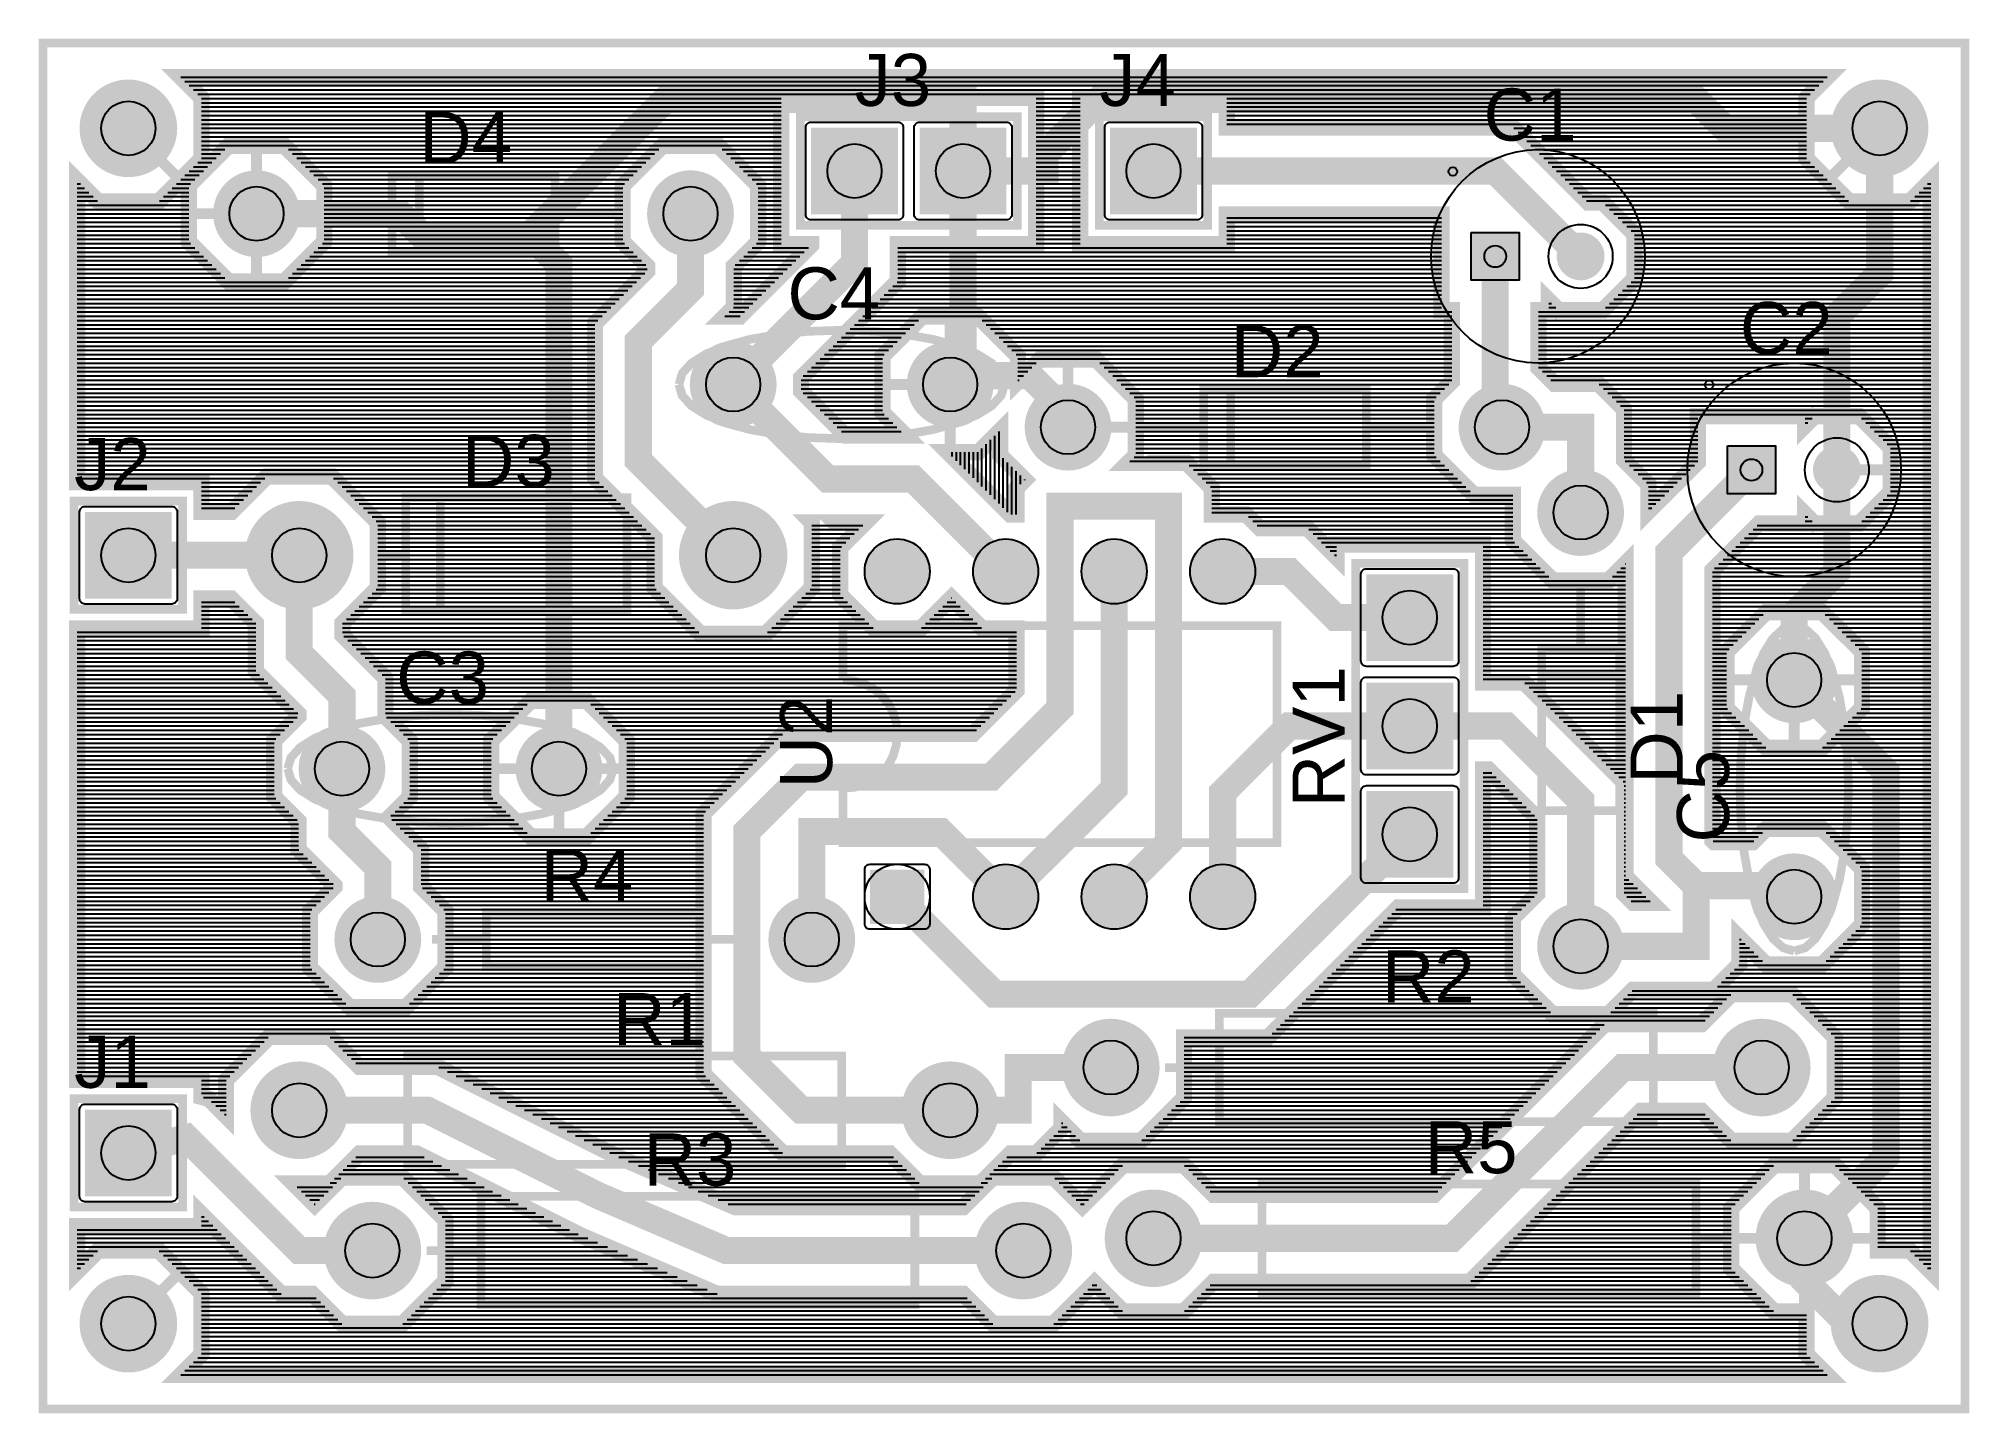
# Model space of a CAD drawing. Header units: inches. Extents: x -0.89 to 0.89, y -0.63 to 0.63.
import ezdxf

# ---------------------------------------------------------------- set-up
doc = ezdxf.new("R2010")
doc.units = ezdxf.units.IN
doc.layers.get('0').update_dxf_attribs({"linetype": 'CONTINUOUS'})

msp = doc.modelspace()

# ---------------------------------------------------------------- texts
at = {"width": 1.041667}
for s, p in [('J3', (-0.137795, 0.571811)), ('J3', (-0.137795, 0.571811)), ('J4', (0.087795, 0.571811)), ('J4', (0.087795, 0.571811)), ('C1', (0.442126, 0.539858)), ('C1', (0.442126, 0.539858)), ('D4', (-0.538976, 0.518441)), ('D4', (-0.538976, 0.518441)), ('C4', (-0.199606, 0.374961)), ('C4', (-0.199606, 0.374961)), ('C2', (0.678346, 0.343008)), ('C2', (0.678346, 0.343008)), ('D2', (0.209055, 0.321591)), ('D2', (0.209055, 0.321591)), ('D3', (-0.499606, 0.22048)), ('D3', (-0.499606, 0.22048)), ('J2', (-0.857087, 0.21748)), ('J2', (-0.857087, 0.21748)), ('C3', (-0.560236, 0.02063)), ('C3', (-0.560236, 0.02063)), ('R4', (-0.427165, -0.16174)), ('R4', (-0.427165, -0.16174)), ('R2', (0.348425, -0.254961)), ('R2', (0.348425, -0.254961)), ('R1', (-0.360236, -0.294331)), ('R1', (-0.360236, -0.294331)), ('J1', (-0.857087, -0.333701)), ('J1', (-0.857087, -0.333701)), ('R5', (0.387795, -0.412441)), ('R5', (0.387795, -0.412441)), ('R3', (-0.332185, -0.42376)), ('R3', (-0.332185, -0.42376))]:
    msp.add_text(s, height=0.048, dxfattribs=at).set_placement(p)
for s, p in [('RV1', (0.314016, -0.075)), ('RV1', (0.314016, -0.075)), ('U2', (-0.158425, -0.05748)), ('U2', (-0.158425, -0.05748)), ('D1', (0.625496, -0.05315)), ('D1', (0.625496, -0.05315)), ('C5', (0.668346, -0.10748)), ('C5', (0.668346, -0.10748))]:
    msp.add_text(s, height=0.048, rotation=90, dxfattribs=at).set_placement(p)

# ---------------------------------------------------------------- blocks, each defined once
blk = doc.blocks.new('EPAD')
at = {"const_width": 0.5}
blk.add_lwpolyline([(-0.25, 0, 1), (0.25, 0, 1)], format="xyb", close=True, dxfattribs=at)
blk = doc.blocks.new('RPAD')
blk.add_trace([(-0.5, -0.5), (-0.5, 0.5), (0.5, -0.5), (0.5, 0.5)])

# ---------------------------------------------------------------- linework, layer by layer
for points, const_width in [([(-0.885827, -0.629921), (0.885827, -0.629921), (0.885827, 0.629921), (-0.885827, 0.629921), (-0.885827, -0.629921)], 0.008), ([(-0.885827, -0.629921), (0.885827, -0.629921), (0.885827, 0.629921), (-0.885827, 0.629921), (-0.885827, -0.629921)], 0.008), ([(0.739587, 0.579141), (0.739587, 0.523222), (0.779127, 0.483681), (0.835046, 0.483681), (0.854327, 0.502962), (0.854327, -0.502962), (0.835046, -0.483681), (0.805295, -0.483681), (0.805295, -0.444481), (0.765755, -0.404941), (0.709836, -0.404941), (0.670296, -0.444481), (0.670296, -0.5004), (0.709836, -0.539941), (0.739587, -0.539941), (0.739587, -0.579141), (0.758868, -0.598421), (-0.758868, -0.598421), (-0.739587, -0.579141), (-0.739587, -0.523222), (-0.779127, -0.483681), (-0.835046, -0.483681), (-0.854327, -0.502962), (-0.854327, -0.4612), (-0.739587, -0.4612), (-0.739587, -0.450347), (-0.666174, -0.523759), (-0.637644, -0.523759), (-0.610144, -0.551259), (-0.554226, -0.551259), (-0.514685, -0.511719), (-0.514685, -0.4558), (-0.554226, -0.41626), (-0.610144, -0.41626), (-0.635341, -0.441457), (-0.654968, -0.42183), (-0.621647, -0.42183), (-0.594147, -0.39433), (-0.540938, -0.39433), (-0.390857, -0.469371), (-0.264125, -0.523759), (-0.037644, -0.523759), (-0.010144, -0.551259), (0.045774, -0.551259), (0.083465, -0.513569), (0.109836, -0.539941), (0.165755, -0.539941), (0.193255, -0.512441), (0.42956, -0.512441), (0.587041, -0.35496), (0.642966, -0.35496), (0.670466, -0.38246), (0.726385, -0.38246), (0.765925, -0.34292), (0.765925, -0.287001), (0.726385, -0.247461), (0.670466, -0.247461), (0.642966, -0.274961), (0.553904, -0.274961), (0.396424, -0.432441), (0.193255, -0.432441), (0.165755, -0.404941), (0.109836, -0.404941), (0.072146, -0.442631), (0.045774, -0.41626), (-0.010144, -0.41626), (-0.037644, -0.44376), (-0.247685, -0.44376), (-0.357174, -0.396771), (-0.522054, -0.314331), (-0.594147, -0.314331), (-0.621647, -0.286831), (-0.677566, -0.286831), (-0.717106, -0.326371), (-0.717106, -0.359693), (-0.732948, -0.34385), (-0.739587, -0.342054), (-0.739587, -0.326201), (-0.854327, -0.326201), (-0.854327, 0.089981), (-0.739587, 0.089981), (-0.739587, 0.117481), (-0.712137, 0.117481), (-0.689606, 0.09495), (-0.689606, 0.050558), (-0.650236, 0.011188), (-0.650236, 0.009018), (-0.672736, -0.013482), (-0.672736, -0.065258), (-0.650236, -0.087758), (-0.650236, -0.113812), (-0.617165, -0.146883), (-0.617165, -0.148462), (-0.639665, -0.170962), (-0.639665, -0.222739), (-0.603054, -0.25935), (-0.551277, -0.25935), (-0.514666, -0.222739), (-0.514666, -0.170962), (-0.537166, -0.148462), (-0.537166, -0.113747), (-0.566695, -0.084217), (-0.547737, -0.065258), (-0.547737, -0.013482), (-0.570237, 0.009018), (-0.570237, 0.044324), (-0.609607, 0.083694), (-0.609607, 0.09495), (-0.577107, 0.12745), (-0.577107, 0.187511), (-0.619576, 0.22998), (-0.679637, 0.22998), (-0.712137, 0.19748), (-0.739587, 0.19748), (-0.739587, 0.22498), (-0.854327, 0.22498), (-0.854327, 0.502962), (-0.835046, 0.483681), (-0.779127, 0.483681), (-0.739587, 0.523222), (-0.739587, 0.579141), (-0.758868, 0.598421), (0.758868, 0.598421), (0.739587, 0.579141)], 0.015), ([(-0.037795, 0.511811), (-0.037795, 0.577756), (-0.312008, 0.577756), (-0.437008, 0.452756)], 0.025), ([(-0.037795, 0.511811), (0.037992, 0.511811), (0.037992, 0.527756), (0.087992, 0.577756), (0.637992, 0.577756), (0.664567, 0.551181), (0.807087, 0.551181)], 0.025), ([(0.205295, 0.551811), (0.469324, 0.551811), (0.538517, 0.482618), (0.552019, 0.482618), (0.581043, 0.453594), (0.581043, 0.412548), (0.552019, 0.383524), (0.510973, 0.383524), (0.502303, 0.392194), (0.502303, 0.383524), (0.492756, 0.383524), (0.492756, 0.330278), (0.507443, 0.31559), (0.548064, 0.31559), (0.571496, 0.292159), (0.571496, 0.245239), (0.593996, 0.222739), (0.593996, 0.197807), (0.63943, 0.243241), (0.63943, 0.285767), (0.738523, 0.285767), (0.738523, 0.277097), (0.747194, 0.285767), (0.788239, 0.285767), (0.817263, 0.256743), (0.817263, 0.215698), (0.788239, 0.186674), (0.747194, 0.186674), (0.738523, 0.195344), (0.738523, 0.186674), (0.695997, 0.186674), (0.652992, 0.143668), (0.652992, -0.105676), (0.65456, -0.107244), (0.690194, -0.107244), (0.702458, -0.094981), (0.754235, -0.094981), (0.790846, -0.131592), (0.790846, -0.183369), (0.754235, -0.21998), (0.702458, -0.21998), (0.677992, -0.195513), (0.677992, -0.219718), (0.65456, -0.243149), (0.579884, -0.243149), (0.557384, -0.265649), (0.505608, -0.265649), (0.468996, -0.229038), (0.468996, -0.177261), (0.491496, -0.154761), (0.491496, -0.085072), (0.446424, -0.04), (0.441515, -0.04), (0.441515, -0.1675), (0.363084, -0.1675), (0.24334, -0.287244), (0.165925, -0.287244), (0.165925, -0.34292), (0.126385, -0.38246), (0.070466, -0.38246), (0.052992, -0.364986), (0.052992, -0.370899), (0.02956, -0.39433), (0.005853, -0.39433), (-0.021647, -0.42183), (-0.077566, -0.42183), (-0.105066, -0.39433), (-0.203576, -0.39433), (-0.277007, -0.320899), (-0.277007, -0.080676), (-0.203576, -0.007244), (-0.028576, -0.007244), (0.011575, 0.032907), (0.011575, 0.09002), (-0.020171, 0.09002), (-0.048425, 0.118274), (-0.076679, 0.09002), (-0.120171, 0.09002), (-0.150925, 0.120774), (-0.150925, 0.164266), (-0.127434, 0.187756), (-0.177352, 0.187756), (-0.177107, 0.187511), (-0.177107, 0.12745), (-0.219576, 0.084981), (-0.279637, 0.084981), (-0.322106, 0.12745), (-0.322106, 0.173412), (-0.377007, 0.228314), (-0.377007, 0.371293), (-0.328976, 0.419324), (-0.328976, 0.424053), (-0.351476, 0.446553), (-0.351476, 0.498329), (-0.314865, 0.534941), (-0.263088, 0.534941), (-0.226477, 0.498329), (-0.226477, 0.446553), (-0.248977, 0.424053), (-0.248977, 0.386188), (-0.257704, 0.37746), (-0.243674, 0.37746), (-0.177795, 0.44334), (-0.177795, 0.444311), (-0.205295, 0.444311), (-0.205295, 0.579311), (0.029704, 0.579311), (0.029704, 0.444311), (-0.097796, 0.444311), (-0.097796, 0.410204), (-0.187107, 0.320893), (-0.187107, 0.309029), (-0.145833, 0.267756), (-0.090789, 0.267756), (-0.112106, 0.289072), (-0.112106, 0.340849), (-0.075494, 0.37746), (-0.023718, 0.37746), (0.012893, 0.340849), (0.012893, 0.317817), (0.033167, 0.33809), (0.084943, 0.33809), (0.121555, 0.301479), (0.121555, 0.249702), (0.114608, 0.242756), (0.168143, 0.242756), (0.191574, 0.219324), (0.191574, 0.195019), (0.223321, 0.195019), (0.235821, 0.182519), (0.27956, 0.182519), (0.306516, 0.155563), (0.306516, 0.1675), (0.441515, 0.1675), (0.441515, 0.04), (0.47956, 0.04), (0.571496, -0.051936), (0.571496, -0.154761), (0.579884, -0.16315), (0.59733, -0.16315), (0.572993, -0.138812), (0.572993, 0.149959), (0.557384, 0.134351), (0.505608, 0.134351), (0.468996, 0.170962), (0.468996, 0.213091), (0.433167, 0.213091), (0.396556, 0.249702), (0.396556, 0.301479), (0.412756, 0.31768), (0.412756, 0.383524), (0.403209, 0.383524), (0.403209, 0.471811), (0.205295, 0.471811), (0.205295, 0.444311), (0.070296, 0.444311), (0.070296, 0.579311), (0.205295, 0.579311), (0.205295, 0.551811)], 0.015), ([(-0.037795, 0.579311), (-0.037795, 0.511811)], 0.01), ([(-0.759357, 0.503452), (-0.807087, 0.551181)], 0.01), ([(-0.187795, 0.461811), (0.012205, 0.461811), (0.012205, 0.561811), (-0.187795, 0.561811), (-0.187795, 0.461811)], 0.008), ([(-0.187795, 0.461811), (0.012205, 0.461811), (0.012205, 0.561811), (-0.187795, 0.561811), (-0.187795, 0.461811)], 0.008), ([(0.087795, 0.461811), (0.187795, 0.461811), (0.187795, 0.561811), (0.087795, 0.561811), (0.087795, 0.461811)], 0.008), ([(0.087795, 0.461811), (0.187795, 0.461811), (0.187795, 0.561811), (0.087795, 0.561811), (0.087795, 0.461811)], 0.008), ([(0.759357, 0.503452), (0.807087, 0.551181)], 0.01), ([(0.767717, 0.23622), (0.767717, 0.377756), (0.807087, 0.417126), (0.807087, 0.551181)], 0.025), ([(-0.714865, 0.409941), (-0.663088, 0.409941), (-0.626477, 0.446553), (-0.626477, 0.498329), (-0.663088, 0.534941), (-0.714865, 0.534941), (-0.751476, 0.498329), (-0.751476, 0.446553), (-0.714865, 0.409941)], 0.015), ([(-0.688976, 0.534941), (-0.688976, 0.472441)], 0.01), ([(-0.249606, 0.314961), (-0.137795, 0.426772), (-0.137795, 0.511811)], 0.025), ([(-0.037795, 0.511811), (-0.037795, 0.326772), (-0.049606, 0.314961)], 0.025), ([(0.029704, 0.511811), (-0.037795, 0.511811)], 0.01), ([(-0.037795, 0.444311), (-0.037795, 0.511811)], 0.01), ([(0.531496, 0.433071), (0.452756, 0.511811), (0.137795, 0.511811)], 0.025), ([(-0.563976, 0.436441), (-0.413976, 0.436441), (-0.413976, 0.508441), (-0.563976, 0.508441), (-0.563976, 0.436441)], 0.008), ([(-0.563976, 0.436441), (-0.413976, 0.436441), (-0.413976, 0.508441), (-0.563976, 0.508441), (-0.563976, 0.436441)], 0.008), ([(-0.538976, 0.507441), (-0.538976, 0.437441)], 0.008), ([(-0.538976, 0.507441), (-0.538976, 0.437441)], 0.008), ([(-0.437008, 0.452756), (-0.537008, 0.452756), (-0.556693, 0.472441), (-0.688976, 0.472441)], 0.025), ([(-0.288976, 0.472441), (-0.288976, 0.402756), (-0.337008, 0.354724), (-0.337008, 0.244882), (-0.249606, 0.15748)], 0.025), ([(-0.751476, 0.472441), (-0.688976, 0.472441)], 0.01), ([(-0.626477, 0.472441), (-0.688976, 0.472441)], 0.01), ([(-0.688976, 0.409941), (-0.688976, 0.472441)], 0.01), ([(-0.563976, 0.472441), (-0.628976, 0.472441)], 0.008), ([(-0.563976, 0.472441), (-0.628976, 0.472441)], 0.008), ([(-0.437008, 0.452756), (-0.410236, 0.425984), (-0.410236, -0.03937)], 0.025), ([(-0.413976, 0.472441), (-0.348976, 0.472441)], 0.008), ([(-0.413976, 0.472441), (-0.348976, 0.472441)], 0.008), ([(0.459055, 0.275591), (0.452756, 0.28189), (0.452756, 0.433071)], 0.025), ([(-0.049606, 0.37746), (-0.049606, 0.314961)], 0.01), ([(-0.299606, 0.314961), (-0.296647, 0.325148), (-0.288122, 0.334586), (-0.274557, 0.343086), (-0.256481, 0.350461), (-0.23442, 0.356523), (-0.208903, 0.361086), (-0.180456, 0.363961), (-0.149606, 0.364961)], 0.008), ([(-0.299606, 0.314961), (-0.296647, 0.325148), (-0.288122, 0.334586), (-0.274557, 0.343086), (-0.256481, 0.350461), (-0.23442, 0.356523), (-0.208903, 0.361086), (-0.180456, 0.363961), (-0.149606, 0.364961)], 0.008), ([(0.000394, 0.314961), (-0.002606, 0.325148), (-0.011231, 0.334586), (-0.024919, 0.343086), (-0.043106, 0.350461), (-0.065231, 0.356523), (-0.090731, 0.361086), (-0.119044, 0.363961), (-0.149606, 0.364961)], 0.008), ([(0.000394, 0.314961), (-0.002606, 0.325148), (-0.011231, 0.334586), (-0.024919, 0.343086), (-0.043106, 0.350461), (-0.065231, 0.356523), (-0.090731, 0.361086), (-0.119044, 0.363961), (-0.149606, 0.364961)], 0.008), ([(0.059055, 0.33809), (0.059055, 0.275591)], 0.01), ([(-0.249606, 0.314961), (-0.162402, 0.227756), (-0.083661, 0.227756), (0.001575, 0.14252)], 0.025), ([(-0.049606, 0.314961), (-0.022736, 0.314961), (-0.014606, 0.32309), (0.024055, 0.32309), (0.059055, 0.28809), (0.059055, 0.275591)], 0.025), ([(-0.299606, 0.314961), (-0.296647, 0.304773), (-0.288122, 0.295335), (-0.274557, 0.286835), (-0.256481, 0.279461), (-0.23442, 0.273398), (-0.208903, 0.268835), (-0.180456, 0.265961), (-0.149606, 0.264961)], 0.008), ([(-0.299606, 0.314961), (-0.296647, 0.304773), (-0.288122, 0.295335), (-0.274557, 0.286835), (-0.256481, 0.279461), (-0.23442, 0.273398), (-0.208903, 0.268835), (-0.180456, 0.265961), (-0.149606, 0.264961)], 0.008), ([(0.000394, 0.314961), (-0.002606, 0.304773), (-0.011231, 0.295335), (-0.024919, 0.286835), (-0.043106, 0.279461), (-0.065231, 0.273398), (-0.090731, 0.268835), (-0.119044, 0.265961), (-0.149606, 0.264961)], 0.008), ([(0.000394, 0.314961), (-0.002606, 0.304773), (-0.011231, 0.295335), (-0.024919, 0.286835), (-0.043106, 0.279461), (-0.065231, 0.273398), (-0.090731, 0.268835), (-0.119044, 0.265961), (-0.149606, 0.264961)], 0.008), ([(-0.112106, 0.314961), (-0.049606, 0.314961)], 0.01), ([(-0.049606, 0.252461), (-0.049606, 0.314961)], 0.01), ([(0.184055, 0.239591), (0.334055, 0.239591), (0.334055, 0.311591), (0.184055, 0.311591), (0.184055, 0.239591)], 0.008), ([(0.184055, 0.239591), (0.334055, 0.239591), (0.334055, 0.311591), (0.184055, 0.311591), (0.184055, 0.239591)], 0.008), ([(0.209055, 0.310591), (0.209055, 0.240591)], 0.008), ([(0.209055, 0.310591), (0.209055, 0.240591)], 0.008), ([(-0.003444, 0.249702), (0.019254, 0.227003), (0.011575, 0.219324), (0.011575, 0.195019), (0.005643, 0.195019), (-0.051799, 0.252461), (-0.023718, 0.252461), (-0.003444, 0.272735), (-0.003444, 0.249702)], 0.015), ([(0.459055, 0.275591), (0.531496, 0.275591), (0.531496, 0.19685)], 0.025), ([(0.767717, 0.285767), (0.767717, 0.23622)], 0.01), ([(0.121555, 0.275591), (0.059055, 0.275591)], 0.01), ([(0.184055, 0.275591), (0.119055, 0.275591)], 0.008), ([(0.184055, 0.275591), (0.119055, 0.275591)], 0.008), ([(0.334055, 0.275591), (0.399055, 0.275591)], 0.008), ([(0.334055, 0.275591), (0.399055, 0.275591)], 0.008), ([(0.637992, -0.147244), (0.612992, -0.122244), (0.612992, 0.160236), (0.688976, 0.23622)], 0.025), ([(0.767717, 0.23622), (0.767717, 0.142126), (0.728346, 0.102756), (0.728346, 0.04252)], 0.025), ([(0.817263, 0.23622), (0.767717, 0.23622)], 0.01), ([(0.767717, 0.186674), (0.767717, 0.23622)], 0.01), ([(-0.551606, 0.10548), (-0.347606, 0.10548), (-0.347606, 0.21048), (-0.551606, 0.21048), (-0.551606, 0.10548)], 0.008), ([(-0.551606, 0.10548), (-0.347606, 0.10548), (-0.347606, 0.21048), (-0.551606, 0.21048), (-0.551606, 0.10548)], 0.008), ([(-0.049606, -0.354331), (-0.187008, -0.354331), (-0.237008, -0.304331), (-0.237008, -0.097244), (-0.187008, -0.047244), (-0.012008, -0.047244), (0.051575, 0.016339), (0.051575, 0.202756), (0.151575, 0.202756), (0.151575, -0.10748), (0.101575, -0.15748)], 0.025), ([(-0.857087, 0.10748), (-0.757087, 0.10748), (-0.757087, 0.20748), (-0.857087, 0.20748), (-0.857087, 0.10748)], 0.008), ([(-0.857087, 0.10748), (-0.757087, 0.10748), (-0.757087, 0.20748), (-0.857087, 0.20748), (-0.857087, 0.10748)], 0.008), ([(-0.519606, 0.20948), (-0.519606, 0.10648)], 0.008), ([(-0.519606, 0.20948), (-0.519606, 0.10648)], 0.008), ([(-0.649606, 0.15748), (-0.807087, 0.15748)], 0.025), ([(-0.610236, -0.03937), (-0.610236, 0.027756), (-0.649606, 0.067126), (-0.649606, 0.15748)], 0.025), ([(-0.579606, 0.15748), (-0.551606, 0.15748)], 0.008), ([(-0.579606, 0.15748), (-0.551606, 0.15748)], 0.008), ([(-0.347606, 0.15748), (-0.319606, 0.15748)], 0.008), ([(-0.347606, 0.15748), (-0.319606, 0.15748)], 0.008), ([(0.001575, -0.15748), (0.101575, -0.05748), (0.101575, 0.14252)], 0.025), ([(0.374016, 0.1), (0.305512, 0.1), (0.262992, 0.14252), (0.201575, 0.14252)], 0.025), ([(0.324016, -0.15), (0.424016, -0.15), (0.424016, 0.15), (0.324016, 0.15), (0.324016, -0.15)], 0.008), ([(0.324016, -0.15), (0.424016, -0.15), (0.424016, 0.15), (0.324016, 0.15), (0.324016, -0.15)], 0.008), ([(0.531496, 0.07185), (0.531496, 0.13685)], 0.008), ([(0.531496, 0.07185), (0.531496, 0.13685)], 0.008), ([(0.790846, 0.016631), (0.790846, 0.068408), (0.754235, 0.105019), (0.702458, 0.105019), (0.665847, 0.068408), (0.665847, 0.016631), (0.702458, -0.01998), (0.754235, -0.01998), (0.790846, 0.016631)], 0.015), ([(0.728346, 0.105019), (0.728346, 0.04252)], 0.01), ([(-0.148425, 0.04252), (-0.148425, 0.09252), (0.251575, 0.09252), (0.251575, -0.10748), (-0.148425, -0.10748), (-0.148425, -0.05748)], 0.008), ([(-0.148425, 0.04252), (-0.148425, 0.09252), (0.251575, 0.09252), (0.251575, -0.10748), (-0.148425, -0.10748), (-0.148425, -0.05748)], 0.008), ([(0.728346, 0.09252), (0.718159, 0.08952), (0.708721, 0.080894), (0.700221, 0.067207), (0.692846, 0.04902), (0.686784, 0.026894), (0.682221, 0.001394), (0.679346, -0.026918), (0.678346, -0.05748)], 0.008), ([(0.728346, 0.09252), (0.718159, 0.08952), (0.708721, 0.080894), (0.700221, 0.067207), (0.692846, 0.04902), (0.686784, 0.026894), (0.682221, 0.001394), (0.679346, -0.026918), (0.678346, -0.05748)], 0.008), ([(0.728346, 0.09252), (0.738534, 0.08952), (0.747972, 0.080894), (0.756472, 0.067207), (0.763846, 0.04902), (0.769909, 0.026894), (0.774472, 0.001394), (0.777346, -0.026918), (0.778346, -0.05748)], 0.008), ([(0.728346, 0.09252), (0.738534, 0.08952), (0.747972, 0.080894), (0.756472, 0.067207), (0.763846, 0.04902), (0.769909, 0.026894), (0.774472, 0.001394), (0.777346, -0.026918), (0.778346, -0.05748)], 0.008), ([(0.495496, -0.07815), (0.567496, -0.07815), (0.567496, 0.07185), (0.495496, 0.07185), (0.495496, -0.07815)], 0.008), ([(0.495496, -0.07815), (0.567496, -0.07815), (0.567496, 0.07185), (0.495496, 0.07185), (0.495496, -0.07815)], 0.008), ([(0.737795, -0.472441), (0.812992, -0.397244), (0.812992, -0.042126), (0.728346, 0.04252)], 0.025), ([(-0.098425, -0.00748), (-0.099384, 0.002707), (-0.102159, 0.012145), (-0.106599, 0.020645), (-0.11255, 0.02802), (-0.119861, 0.034082), (-0.128378, 0.038645), (-0.13795, 0.04152), (-0.148425, 0.04252)], 0.008), ([(-0.098425, -0.00748), (-0.099384, 0.002707), (-0.102159, 0.012145), (-0.106599, 0.020645), (-0.11255, 0.02802), (-0.119861, 0.034082), (-0.128378, 0.038645), (-0.13795, 0.04152), (-0.148425, 0.04252)], 0.008), ([(0.566496, 0.04685), (0.496496, 0.04685)], 0.008), ([(0.566496, 0.04685), (0.496496, 0.04685)], 0.008), ([(0.665847, 0.04252), (0.728346, 0.04252)], 0.01), ([(0.728346, -0.01998), (0.728346, 0.04252)], 0.01), ([(0.790846, 0.04252), (0.728346, 0.04252)], 0.01), ([(-0.436124, -0.10187), (-0.384348, -0.10187), (-0.347737, -0.065258), (-0.347737, -0.013482), (-0.384348, 0.02313), (-0.436124, 0.02313), (-0.472736, -0.013482), (-0.472736, -0.065258), (-0.436124, -0.10187)], 0.015), ([(-0.410236, 0.02313), (-0.410236, -0.03937)], 0.01), ([(-0.660236, -0.03937), (-0.657277, -0.029183), (-0.648752, -0.019745), (-0.635187, -0.011245), (-0.617111, -0.00387), (-0.59505, 0.002193), (-0.569533, 0.006755), (-0.541086, 0.00963), (-0.510236, 0.01063)], 0.008), ([(-0.660236, -0.03937), (-0.657277, -0.029183), (-0.648752, -0.019745), (-0.635187, -0.011245), (-0.617111, -0.00387), (-0.59505, 0.002193), (-0.569533, 0.006755), (-0.541086, 0.00963), (-0.510236, 0.01063)], 0.008), ([(-0.360236, -0.03937), (-0.363236, -0.029183), (-0.371861, -0.019745), (-0.385549, -0.011245), (-0.403736, -0.00387), (-0.425861, 0.002193), (-0.451361, 0.006755), (-0.479674, 0.00963), (-0.510236, 0.01063)], 0.008), ([(-0.360236, -0.03937), (-0.363236, -0.029183), (-0.371861, -0.019745), (-0.385549, -0.011245), (-0.403736, -0.00387), (-0.425861, 0.002193), (-0.451361, 0.006755), (-0.479674, 0.00963), (-0.510236, 0.01063)], 0.008), ([(0.374016, 0), (0.262992, 0), (0.201575, -0.061417), (0.201575, -0.15748)], 0.025), ([(0.374016, 0), (0.462992, 0), (0.531496, -0.068504), (0.531496, -0.20315)], 0.025), ([(-0.098425, -0.00748), (-0.099384, -0.017955), (-0.102159, -0.027527), (-0.106599, -0.036045), (-0.11255, -0.043355), (-0.119861, -0.049306), (-0.128378, -0.053746), (-0.13795, -0.056521), (-0.148425, -0.05748)], 0.008), ([(-0.098425, -0.00748), (-0.099384, -0.017955), (-0.102159, -0.027527), (-0.106599, -0.036045), (-0.11255, -0.043355), (-0.119861, -0.049306), (-0.128378, -0.053746), (-0.13795, -0.056521), (-0.148425, -0.05748)], 0.008), ([(-0.660236, -0.03937), (-0.657277, -0.049557), (-0.648752, -0.058995), (-0.635187, -0.067495), (-0.617111, -0.07487), (-0.59505, -0.080933), (-0.569533, -0.085495), (-0.541086, -0.08837), (-0.510236, -0.08937)], 0.008), ([(-0.660236, -0.03937), (-0.657277, -0.049557), (-0.648752, -0.058995), (-0.635187, -0.067495), (-0.617111, -0.07487), (-0.59505, -0.080933), (-0.569533, -0.085495), (-0.541086, -0.08837), (-0.510236, -0.08937)], 0.008), ([(-0.610236, -0.03937), (-0.610236, -0.097244), (-0.577165, -0.130315), (-0.577165, -0.19685)], 0.025), ([(-0.360236, -0.03937), (-0.363236, -0.049557), (-0.371861, -0.058995), (-0.385549, -0.067495), (-0.403736, -0.07487), (-0.425861, -0.080933), (-0.451361, -0.085495), (-0.479674, -0.08837), (-0.510236, -0.08937)], 0.008), ([(-0.360236, -0.03937), (-0.363236, -0.049557), (-0.371861, -0.058995), (-0.385549, -0.067495), (-0.403736, -0.07487), (-0.425861, -0.080933), (-0.451361, -0.085495), (-0.479674, -0.08837), (-0.510236, -0.08937)], 0.008), ([(-0.472736, -0.03937), (-0.410236, -0.03937)], 0.01), ([(-0.347737, -0.03937), (-0.410236, -0.03937)], 0.01), ([(-0.410236, -0.10187), (-0.410236, -0.03937)], 0.01), ([(0.728346, -0.20748), (0.718159, -0.204521), (0.708721, -0.195996), (0.700221, -0.182431), (0.692846, -0.164355), (0.686784, -0.142295), (0.682221, -0.116777), (0.679346, -0.08833), (0.678346, -0.05748)], 0.008), ([(0.728346, -0.20748), (0.718159, -0.204521), (0.708721, -0.195996), (0.700221, -0.182431), (0.692846, -0.164355), (0.686784, -0.142295), (0.682221, -0.116777), (0.679346, -0.08833), (0.678346, -0.05748)], 0.008), ([(0.728346, -0.20748), (0.738534, -0.204521), (0.747972, -0.195996), (0.756472, -0.182431), (0.763846, -0.164355), (0.769909, -0.142295), (0.774472, -0.116777), (0.777346, -0.08833), (0.778346, -0.05748)], 0.008), ([(0.728346, -0.20748), (0.738534, -0.204521), (0.747972, -0.195996), (0.756472, -0.182431), (0.763846, -0.164355), (0.769909, -0.142295), (0.774472, -0.116777), (0.777346, -0.08833), (0.778346, -0.05748)], 0.008), ([(0.001575, -0.15748), (-0.058661, -0.097244), (-0.177165, -0.097244), (-0.177165, -0.19685)], 0.025), ([(-0.098425, -0.15748), (-0.008661, -0.247244), (0.226772, -0.247244), (0.374016, -0.1)], 0.025), ([(0.531496, -0.07815), (0.531496, -0.14315)], 0.008), ([(0.531496, -0.07815), (0.531496, -0.14315)], 0.008), ([(0.531496, -0.20315), (0.637992, -0.20315), (0.637992, -0.147244), (0.71811, -0.147244), (0.728346, -0.15748)], 0.025), ([(-0.477165, -0.22185), (-0.277165, -0.22185), (-0.277165, -0.17185), (-0.477165, -0.17185), (-0.477165, -0.22185)], 0.008), ([(-0.477165, -0.22185), (-0.277165, -0.22185), (-0.277165, -0.17185), (-0.477165, -0.17185), (-0.477165, -0.22185)], 0.008), ([(-0.477165, -0.19685), (-0.527165, -0.19685)], 0.008), ([(-0.477165, -0.19685), (-0.527165, -0.19685)], 0.008), ([(-0.227165, -0.19685), (-0.277165, -0.19685)], 0.008), ([(-0.227165, -0.19685), (-0.277165, -0.19685)], 0.008), ([(0.198425, -0.364961), (0.598425, -0.364961), (0.598425, -0.264961), (0.198425, -0.264961), (0.198425, -0.364961)], 0.008), ([(0.198425, -0.364961), (0.598425, -0.364961), (0.598425, -0.264961), (0.198425, -0.264961), (0.198425, -0.364961)], 0.008), ([(-0.549606, -0.404331), (-0.149606, -0.404331), (-0.149606, -0.304331), (-0.549606, -0.304331), (-0.549606, -0.404331)], 0.008), ([(-0.549606, -0.404331), (-0.149606, -0.404331), (-0.149606, -0.304331), (-0.549606, -0.304331), (-0.549606, -0.404331)], 0.008), ([(-0.049606, -0.354331), (0.012992, -0.354331), (0.012992, -0.314961), (0.098425, -0.314961)], 0.025), ([(0.137795, -0.472441), (0.412992, -0.472441), (0.570472, -0.314961), (0.698425, -0.314961)], 0.025), ([(0.148425, -0.314961), (0.198425, -0.314961)], 0.008), ([(0.148425, -0.314961), (0.198425, -0.314961)], 0.008), ([(0.598425, -0.314961), (0.648425, -0.314961)], 0.008), ([(0.598425, -0.314961), (0.648425, -0.314961)], 0.008), ([(-0.857087, -0.443701), (-0.757087, -0.443701), (-0.757087, -0.343701), (-0.857087, -0.343701), (-0.857087, -0.443701)], 0.008), ([(-0.857087, -0.443701), (-0.757087, -0.443701), (-0.757087, -0.343701), (-0.857087, -0.343701), (-0.857087, -0.443701)], 0.008), ([(0.017815, -0.48376), (-0.255906, -0.48376), (-0.374016, -0.433071), (-0.531496, -0.354331), (-0.649606, -0.354331)], 0.025), ([(-0.599606, -0.354331), (-0.549606, -0.354331)], 0.008), ([(-0.599606, -0.354331), (-0.549606, -0.354331)], 0.008), ([(-0.149606, -0.354331), (-0.099606, -0.354331)], 0.008), ([(-0.149606, -0.354331), (-0.099606, -0.354331)], 0.008), ([(-0.807087, -0.393701), (-0.753691, -0.379675), (-0.649606, -0.48376), (-0.582185, -0.48376)], 0.025), ([(0.737795, -0.404941), (0.737795, -0.472441)], 0.01), ([(0.237795, -0.522441), (0.637795, -0.522441), (0.637795, -0.422441), (0.237795, -0.422441), (0.237795, -0.522441)], 0.008), ([(0.237795, -0.522441), (0.637795, -0.522441), (0.637795, -0.422441), (0.237795, -0.422441), (0.237795, -0.522441)], 0.008), ([(-0.482185, -0.53376), (-0.082185, -0.53376), (-0.082185, -0.43376), (-0.482185, -0.43376), (-0.482185, -0.53376)], 0.008), ([(-0.482185, -0.53376), (-0.082185, -0.53376), (-0.082185, -0.43376), (-0.482185, -0.43376), (-0.482185, -0.53376)], 0.008), ([(0.737795, -0.472441), (0.737795, -0.511181), (0.777795, -0.551181), (0.807087, -0.551181)], 0.025), ([(-0.532185, -0.48376), (-0.482185, -0.48376)], 0.008), ([(-0.532185, -0.48376), (-0.482185, -0.48376)], 0.008), ([(-0.082185, -0.48376), (-0.032185, -0.48376)], 0.008), ([(-0.082185, -0.48376), (-0.032185, -0.48376)], 0.008), ([(0.187795, -0.472441), (0.237795, -0.472441)], 0.008), ([(0.187795, -0.472441), (0.237795, -0.472441)], 0.008), ([(0.637795, -0.472441), (0.687795, -0.472441)], 0.008), ([(0.637795, -0.472441), (0.687795, -0.472441)], 0.008), ([(0.670296, -0.472441), (0.737795, -0.472441)], 0.01), ([(0.805295, -0.472441), (0.737795, -0.472441)], 0.01), ([(0.737795, -0.539941), (0.737795, -0.472441)], 0.01), ([(-0.759357, -0.503452), (-0.807087, -0.551181)], 0.01)]:
    msp.add_lwpolyline(points, dxfattribs=dict(const_width=const_width))
for points in [[(-0.758868, 0.598421), (0.758868, 0.598421)], [(-0.754939, 0.594492), (0.754939, 0.594492)], [(-0.751002, 0.590555), (0.751002, 0.590555)], [(-0.747065, 0.586618), (0.747065, 0.586618)], [(-0.743128, 0.582681), (0.743128, 0.582681)], [(-0.739587, 0.578744), (-0.205295, 0.578744)], [(-0.739587, 0.574807), (-0.205295, 0.574807)], [(-0.739587, 0.57087), (-0.205295, 0.57087)], [(0.029704, 0.578744), (0.070296, 0.578744)], [(0.029704, 0.574807), (0.070296, 0.574807)], [(0.029704, 0.57087), (0.070296, 0.57087)], [(0.205295, 0.578744), (0.739587, 0.578744)], [(0.205295, 0.574807), (0.739587, 0.574807)], [(0.205295, 0.57087), (0.739587, 0.57087)], [(-0.739587, 0.566933), (-0.205295, 0.566933)], [(-0.739587, 0.562996), (-0.205295, 0.562996)], [(-0.739587, 0.559059), (-0.205295, 0.559059)], [(-0.739587, 0.555122), (-0.205295, 0.555122)], [(0.029704, 0.566933), (0.070296, 0.566933)], [(0.029704, 0.562996), (0.070296, 0.562996)], [(0.029704, 0.559059), (0.070296, 0.559059)], [(0.029704, 0.555122), (0.070296, 0.555122)], [(0.205295, 0.566933), (0.739587, 0.566933)], [(0.205295, 0.562996), (0.739587, 0.562996)], [(0.205295, 0.559059), (0.739587, 0.559059)], [(0.205295, 0.555122), (0.739587, 0.555122)], [(-0.739587, 0.551185), (-0.205295, 0.551185)], [(-0.739587, 0.547248), (-0.205295, 0.547248)], [(-0.739587, 0.543311), (-0.205295, 0.543311)], [(-0.739587, 0.539374), (-0.205295, 0.539374)], [(-0.739587, 0.535437), (-0.205295, 0.535437)], [(0.029704, 0.551185), (0.070296, 0.551185)], [(0.029704, 0.547248), (0.070296, 0.547248)], [(0.029704, 0.543311), (0.070296, 0.543311)], [(0.029704, 0.539374), (0.070296, 0.539374)], [(0.029704, 0.535437), (0.070296, 0.535437)], [(0.46995, 0.551185), (0.739587, 0.551185)], [(0.473887, 0.547248), (0.739587, 0.547248)], [(0.477824, 0.543311), (0.739587, 0.543311)], [(0.481761, 0.539374), (0.739587, 0.539374)], [(0.485698, 0.535437), (0.739587, 0.535437)], [(-0.74312, 0.519689), (-0.730116, 0.519689)], [(-0.739587, 0.5315), (-0.718305, 0.5315)], [(-0.739587, 0.527563), (-0.722242, 0.527563)], [(-0.739587, 0.523626), (-0.726179, 0.523626)], [(-0.659648, 0.5315), (-0.318305, 0.5315)], [(-0.655711, 0.527563), (-0.322242, 0.527563)], [(-0.651774, 0.523626), (-0.326179, 0.523626)], [(-0.647837, 0.519689), (-0.330116, 0.519689)], [(-0.259648, 0.5315), (-0.205295, 0.5315)], [(-0.255711, 0.527563), (-0.205295, 0.527563)], [(-0.251774, 0.523626), (-0.205295, 0.523626)], [(-0.247837, 0.519689), (-0.205295, 0.519689)], [(0.029704, 0.5315), (0.070296, 0.5315)], [(0.029704, 0.527563), (0.070296, 0.527563)], [(0.029704, 0.523626), (0.070296, 0.523626)], [(0.029704, 0.519689), (0.070296, 0.519689)], [(0.489635, 0.5315), (0.739587, 0.5315)], [(0.493572, 0.527563), (0.739587, 0.527563)], [(0.497509, 0.523626), (0.739587, 0.523626)], [(0.501446, 0.519689), (0.74312, 0.519689)], [(-0.854327, 0.500004), (-0.851368, 0.500004)], [(-0.762805, 0.500004), (-0.749801, 0.500004)], [(-0.758868, 0.503941), (-0.745864, 0.503941)], [(-0.754931, 0.507878), (-0.741927, 0.507878)], [(-0.750994, 0.511815), (-0.73799, 0.511815)], [(-0.747057, 0.515752), (-0.734053, 0.515752)], [(-0.6439, 0.515752), (-0.334053, 0.515752)], [(-0.639963, 0.511815), (-0.33799, 0.511815)], [(-0.636026, 0.507878), (-0.341927, 0.507878)], [(-0.632089, 0.503941), (-0.345864, 0.503941)], [(-0.628152, 0.500004), (-0.349801, 0.500004)], [(-0.2439, 0.515752), (-0.205295, 0.515752)], [(-0.239963, 0.511815), (-0.205295, 0.511815)], [(-0.236026, 0.507878), (-0.205295, 0.507878)], [(-0.232089, 0.503941), (-0.205295, 0.503941)], [(-0.228152, 0.500004), (-0.205295, 0.500004)], [(0.029704, 0.515752), (0.070296, 0.515752)], [(0.029704, 0.511815), (0.070296, 0.511815)], [(0.029704, 0.507878), (0.070296, 0.507878)], [(0.029704, 0.503941), (0.070296, 0.503941)], [(0.029704, 0.500004), (0.070296, 0.500004)], [(0.505383, 0.515752), (0.747057, 0.515752)], [(0.50932, 0.511815), (0.750994, 0.511815)], [(0.513257, 0.507878), (0.754931, 0.507878)], [(0.517194, 0.503941), (0.758868, 0.503941)], [(0.521131, 0.500004), (0.762805, 0.500004)], [(0.851368, 0.500004), (0.854327, 0.500004)], [(-0.854327, 0.496067), (-0.847431, 0.496067)], [(-0.854327, 0.49213), (-0.843494, 0.49213)], [(-0.854327, 0.488193), (-0.839557, 0.488193)], [(-0.854327, 0.484256), (-0.83562, 0.484256)], [(-0.778553, 0.484256), (-0.751476, 0.484256)], [(-0.774616, 0.488193), (-0.751476, 0.488193)], [(-0.770679, 0.49213), (-0.751476, 0.49213)], [(-0.766742, 0.496067), (-0.751476, 0.496067)], [(-0.626477, 0.496067), (-0.351476, 0.496067)], [(-0.626477, 0.49213), (-0.351476, 0.49213)], [(-0.626477, 0.488193), (-0.351476, 0.488193)], [(-0.626477, 0.484256), (-0.351476, 0.484256)], [(-0.226477, 0.496067), (-0.205295, 0.496067)], [(-0.226477, 0.49213), (-0.205295, 0.49213)], [(-0.226477, 0.488193), (-0.205295, 0.488193)], [(-0.226477, 0.484256), (-0.205295, 0.484256)], [(0.029704, 0.496067), (0.070296, 0.496067)], [(0.029704, 0.49213), (0.070296, 0.49213)], [(0.029704, 0.488193), (0.070296, 0.488193)], [(0.029704, 0.484256), (0.070296, 0.484256)], [(0.525068, 0.496067), (0.766742, 0.496067)], [(0.529005, 0.49213), (0.770679, 0.49213)], [(0.532942, 0.488193), (0.774616, 0.488193)], [(0.536879, 0.484256), (0.778553, 0.484256)], [(0.83562, 0.484256), (0.854327, 0.484256)], [(0.839557, 0.488193), (0.854327, 0.488193)], [(0.843494, 0.49213), (0.854327, 0.49213)], [(0.847431, 0.496067), (0.854327, 0.496067)], [(-0.854327, 0.480319), (-0.751476, 0.480319)], [(-0.854327, 0.476382), (-0.751476, 0.476382)], [(-0.854327, 0.472445), (-0.751476, 0.472445)], [(-0.854327, 0.468508), (-0.751476, 0.468508)], [(-0.854327, 0.464571), (-0.751476, 0.464571)], [(-0.626477, 0.480319), (-0.351476, 0.480319)], [(-0.626477, 0.476382), (-0.351476, 0.476382)], [(-0.626477, 0.472445), (-0.351476, 0.472445)], [(-0.626477, 0.468508), (-0.351476, 0.468508)], [(-0.626477, 0.464571), (-0.351476, 0.464571)], [(-0.226477, 0.480319), (-0.205295, 0.480319)], [(-0.226477, 0.476382), (-0.205295, 0.476382)], [(-0.226477, 0.472445), (-0.205295, 0.472445)], [(-0.226477, 0.468508), (-0.205295, 0.468508)], [(-0.226477, 0.464571), (-0.205295, 0.464571)], [(0.029704, 0.480319), (0.070296, 0.480319)], [(0.029704, 0.476382), (0.070296, 0.476382)], [(0.029704, 0.472445), (0.070296, 0.472445)], [(0.029704, 0.468508), (0.070296, 0.468508)], [(0.029704, 0.464571), (0.070296, 0.464571)], [(0.205295, 0.468508), (0.403209, 0.468508)], [(0.205295, 0.464571), (0.403209, 0.464571)], [(0.554318, 0.480319), (0.854327, 0.480319)], [(0.558255, 0.476382), (0.854327, 0.476382)], [(0.562192, 0.472445), (0.854327, 0.472445)], [(0.566129, 0.468508), (0.854327, 0.468508)], [(0.570066, 0.464571), (0.854327, 0.464571)], [(-0.854327, 0.460634), (-0.751476, 0.460634)], [(-0.854327, 0.456697), (-0.751476, 0.456697)], [(-0.854327, 0.45276), (-0.751476, 0.45276)], [(-0.854327, 0.448823), (-0.751476, 0.448823)], [(-0.626477, 0.460634), (-0.351476, 0.460634)], [(-0.626477, 0.456697), (-0.351476, 0.456697)], [(-0.626477, 0.45276), (-0.351476, 0.45276)], [(-0.626477, 0.448823), (-0.351476, 0.448823)], [(-0.226477, 0.460634), (-0.205295, 0.460634)], [(-0.226477, 0.456697), (-0.205295, 0.456697)], [(-0.226477, 0.45276), (-0.205295, 0.45276)], [(-0.226477, 0.448823), (-0.205295, 0.448823)], [(0.029704, 0.460634), (0.070296, 0.460634)], [(0.029704, 0.456697), (0.070296, 0.456697)], [(0.029704, 0.45276), (0.070296, 0.45276)], [(0.029704, 0.448823), (0.070296, 0.448823)], [(0.205295, 0.460634), (0.403209, 0.460634)], [(0.205295, 0.456697), (0.403209, 0.456697)], [(0.205295, 0.45276), (0.403209, 0.45276)], [(0.205295, 0.448823), (0.403209, 0.448823)], [(0.574003, 0.460634), (0.854327, 0.460634)], [(0.57794, 0.456697), (0.854327, 0.456697)], [(0.581043, 0.45276), (0.854327, 0.45276)], [(0.581043, 0.448823), (0.854327, 0.448823)], [(-0.854327, 0.444886), (-0.749809, 0.444886)], [(-0.854327, 0.440949), (-0.745872, 0.440949)], [(-0.854327, 0.437012), (-0.741935, 0.437012)], [(-0.854327, 0.433075), (-0.737998, 0.433075)], [(-0.854327, 0.429138), (-0.734061, 0.429138)], [(-0.643892, 0.429138), (-0.334061, 0.429138)], [(-0.639955, 0.433075), (-0.337998, 0.433075)], [(-0.636018, 0.437012), (-0.341935, 0.437012)], [(-0.632081, 0.440949), (-0.345872, 0.440949)], [(-0.628144, 0.444886), (-0.349809, 0.444886)], [(-0.243892, 0.429138), (-0.191997, 0.429138)], [(-0.239955, 0.433075), (-0.18806, 0.433075)], [(-0.236018, 0.437012), (-0.184123, 0.437012)], [(-0.232081, 0.440949), (-0.180186, 0.440949)], [(-0.228144, 0.444886), (-0.205295, 0.444886)], [(-0.097796, 0.440949), (0.403209, 0.440949)], [(-0.097796, 0.437012), (0.403209, 0.437012)], [(-0.097796, 0.433075), (0.403209, 0.433075)], [(-0.097796, 0.429138), (0.403209, 0.429138)], [(0.029704, 0.444886), (0.070296, 0.444886)], [(0.205295, 0.444886), (0.403209, 0.444886)], [(0.581043, 0.444886), (0.854327, 0.444886)], [(0.581043, 0.440949), (0.854327, 0.440949)], [(0.581043, 0.437012), (0.854327, 0.437012)], [(0.581043, 0.433075), (0.854327, 0.433075)], [(0.581043, 0.429138), (0.854327, 0.429138)], [(-0.854327, 0.425201), (-0.730124, 0.425201)], [(-0.854327, 0.421264), (-0.726187, 0.421264)], [(-0.854327, 0.417327), (-0.72225, 0.417327)], [(-0.854327, 0.41339), (-0.718313, 0.41339)], [(-0.854327, 0.409453), (-0.338847, 0.409453)], [(-0.65964, 0.41339), (-0.33491, 0.41339)], [(-0.655703, 0.417327), (-0.330973, 0.417327)], [(-0.651766, 0.421264), (-0.328976, 0.421264)], [(-0.647829, 0.425201), (-0.330124, 0.425201)], [(-0.248977, 0.421264), (-0.199871, 0.421264)], [(-0.248977, 0.417327), (-0.203808, 0.417327)], [(-0.248977, 0.41339), (-0.207745, 0.41339)], [(-0.248977, 0.409453), (-0.211682, 0.409453)], [(-0.247829, 0.425201), (-0.195934, 0.425201)], [(-0.098546, 0.409453), (0.403209, 0.409453)], [(-0.097796, 0.425201), (0.403209, 0.425201)], [(-0.097796, 0.421264), (0.403209, 0.421264)], [(-0.097796, 0.417327), (0.403209, 0.417327)], [(-0.097796, 0.41339), (0.403209, 0.41339)], [(0.577948, 0.409453), (0.854327, 0.409453)], [(0.581043, 0.425201), (0.854327, 0.425201)], [(0.581043, 0.421264), (0.854327, 0.421264)], [(0.581043, 0.417327), (0.854327, 0.417327)], [(0.581043, 0.41339), (0.854327, 0.41339)], [(-0.854327, 0.405516), (-0.342784, 0.405516)], [(-0.854327, 0.401579), (-0.346721, 0.401579)], [(-0.854327, 0.397642), (-0.350658, 0.397642)], [(-0.854327, 0.393705), (-0.354595, 0.393705)], [(-0.248977, 0.405516), (-0.215619, 0.405516)], [(-0.248977, 0.401579), (-0.219556, 0.401579)], [(-0.248977, 0.397642), (-0.223493, 0.397642)], [(-0.248977, 0.393705), (-0.22743, 0.393705)], [(-0.114294, 0.393705), (0.403209, 0.393705)], [(-0.110357, 0.397642), (0.403209, 0.397642)], [(-0.10642, 0.401579), (0.403209, 0.401579)], [(-0.102483, 0.405516), (0.403209, 0.405516)], [(0.5622, 0.393705), (0.854327, 0.393705)], [(0.566137, 0.397642), (0.854327, 0.397642)], [(0.570074, 0.401579), (0.854327, 0.401579)], [(0.574011, 0.405516), (0.854327, 0.405516)], [(-0.854327, 0.389768), (-0.358532, 0.389768)], [(-0.854327, 0.385831), (-0.362469, 0.385831)], [(-0.854327, 0.381894), (-0.366406, 0.381894)], [(-0.854327, 0.377957), (-0.370343, 0.377957)], [(-0.854327, 0.37402), (-0.37428, 0.37402)], [(-0.257208, 0.377957), (-0.243178, 0.377957)], [(-0.253271, 0.381894), (-0.239241, 0.381894)], [(-0.249334, 0.385831), (-0.235304, 0.385831)], [(-0.248977, 0.389768), (-0.231367, 0.389768)], [(-0.13398, 0.37402), (-0.078935, 0.37402)], [(-0.130043, 0.377957), (0.412756, 0.377957)], [(-0.126106, 0.381894), (0.412756, 0.381894)], [(-0.122169, 0.385831), (0.403209, 0.385831)], [(-0.118231, 0.389768), (0.403209, 0.389768)], [(-0.020278, 0.37402), (0.412756, 0.37402)], [(0.492756, 0.381894), (0.854327, 0.381894)], [(0.492756, 0.377957), (0.854327, 0.377957)], [(0.492756, 0.37402), (0.854327, 0.37402)], [(0.502303, 0.389768), (0.50473, 0.389768)], [(0.502303, 0.385831), (0.508667, 0.385831)], [(0.554326, 0.385831), (0.854327, 0.385831)], [(0.558263, 0.389768), (0.854327, 0.389768)], [(-0.854327, 0.370083), (-0.377007, 0.370083)], [(-0.854327, 0.366146), (-0.377007, 0.366146)], [(-0.854327, 0.362209), (-0.377007, 0.362209)], [(-0.854327, 0.358272), (-0.377007, 0.358272)], [(-0.149728, 0.358272), (-0.094683, 0.358272)], [(-0.145791, 0.362209), (-0.090746, 0.362209)], [(-0.141854, 0.366146), (-0.086809, 0.366146)], [(-0.137917, 0.370083), (-0.082872, 0.370083)], [(-0.016341, 0.370083), (0.412756, 0.370083)], [(-0.012404, 0.366146), (0.412756, 0.366146)], [(-0.008467, 0.362209), (0.412756, 0.362209)], [(-0.00453, 0.358272), (0.412756, 0.358272)], [(0.492756, 0.370083), (0.854327, 0.370083)], [(0.492756, 0.366146), (0.854327, 0.366146)], [(0.492756, 0.362209), (0.854327, 0.362209)], [(0.492756, 0.358272), (0.854327, 0.358272)], [(-0.854327, 0.354335), (-0.377007, 0.354335)], [(-0.854327, 0.350398), (-0.377007, 0.350398)], [(-0.854327, 0.346461), (-0.377007, 0.346461)], [(-0.854327, 0.342524), (-0.377007, 0.342524)], [(-0.854327, 0.338587), (-0.377007, 0.338587)], [(-0.169413, 0.338587), (-0.112106, 0.338587)], [(-0.165476, 0.342524), (-0.110431, 0.342524)], [(-0.161539, 0.346461), (-0.106494, 0.346461)], [(-0.157602, 0.350398), (-0.102557, 0.350398)], [(-0.153665, 0.354335), (-0.09862, 0.354335)], [(-0.000593, 0.354335), (0.412756, 0.354335)], [(0.003344, 0.350398), (0.412756, 0.350398)], [(0.007281, 0.346461), (0.412756, 0.346461)], [(0.011219, 0.342524), (0.412756, 0.342524)], [(0.012893, 0.338587), (0.412756, 0.338587)], [(0.492756, 0.354335), (0.854327, 0.354335)], [(0.492756, 0.350398), (0.854327, 0.350398)], [(0.492756, 0.346461), (0.854327, 0.346461)], [(0.492756, 0.342524), (0.854327, 0.342524)], [(0.492756, 0.338587), (0.854327, 0.338587)], [(-0.854327, 0.33465), (-0.377007, 0.33465)], [(-0.854327, 0.330713), (-0.377007, 0.330713)], [(-0.854327, 0.326776), (-0.377007, 0.326776)], [(-0.854327, 0.322839), (-0.377007, 0.322839)], [(-0.185161, 0.322839), (-0.112106, 0.322839)], [(-0.181224, 0.326776), (-0.112106, 0.326776)], [(-0.177287, 0.330713), (-0.112106, 0.330713)], [(-0.17335, 0.33465), (-0.112106, 0.33465)], [(0.012893, 0.33465), (0.029726, 0.33465)], [(0.012893, 0.330713), (0.025789, 0.330713)], [(0.012893, 0.326776), (0.021852, 0.326776)], [(0.012893, 0.322839), (0.017915, 0.322839)], [(0.088384, 0.33465), (0.412756, 0.33465)], [(0.092321, 0.330713), (0.412756, 0.330713)], [(0.096258, 0.326776), (0.412756, 0.326776)], [(0.100195, 0.322839), (0.412756, 0.322839)], [(0.492756, 0.33465), (0.854327, 0.33465)], [(0.492756, 0.330713), (0.854327, 0.330713)], [(0.496258, 0.326776), (0.854327, 0.326776)], [(0.500195, 0.322839), (0.854327, 0.322839)], [(-0.854327, 0.318902), (-0.377007, 0.318902)], [(-0.854327, 0.314965), (-0.377007, 0.314965)], [(-0.854327, 0.311028), (-0.377007, 0.311028)], [(-0.854327, 0.307091), (-0.377007, 0.307091)], [(-0.854327, 0.303154), (-0.377007, 0.303154)], [(-0.187107, 0.318902), (-0.112106, 0.318902)], [(-0.187107, 0.314965), (-0.112106, 0.314965)], [(-0.187107, 0.311028), (-0.112106, 0.311028)], [(-0.185169, 0.307091), (-0.112106, 0.307091)], [(-0.181231, 0.303154), (-0.112106, 0.303154)], [(0.012893, 0.318902), (0.013978, 0.318902)], [(0.104132, 0.318902), (0.412756, 0.318902)], [(0.108069, 0.314965), (0.410041, 0.314965)], [(0.112006, 0.311028), (0.406104, 0.311028)], [(0.115943, 0.307091), (0.402167, 0.307091)], [(0.11988, 0.303154), (0.39823, 0.303154)], [(0.504132, 0.318902), (0.854327, 0.318902)], [(0.54869, 0.314965), (0.854327, 0.314965)], [(0.552627, 0.311028), (0.854327, 0.311028)], [(0.556564, 0.307091), (0.854327, 0.307091)], [(0.560501, 0.303154), (0.854327, 0.303154)], [(-0.854327, 0.299217), (-0.377007, 0.299217)], [(-0.854327, 0.29528), (-0.377007, 0.29528)], [(-0.854327, 0.291343), (-0.377007, 0.291343)], [(-0.854327, 0.287406), (-0.377007, 0.287406)], [(-0.177294, 0.299217), (-0.112106, 0.299217)], [(-0.173357, 0.29528), (-0.112106, 0.29528)], [(-0.16942, 0.291343), (-0.112106, 0.291343)], [(-0.165483, 0.287406), (-0.110439, 0.287406)], [(0.121555, 0.299217), (0.396556, 0.299217)], [(0.121555, 0.29528), (0.396556, 0.29528)], [(0.121555, 0.291343), (0.396556, 0.291343)], [(0.121555, 0.287406), (0.396556, 0.287406)], [(0.564438, 0.299217), (0.854327, 0.299217)], [(0.568375, 0.29528), (0.854327, 0.29528)], [(0.571496, 0.291343), (0.854327, 0.291343)], [(0.571496, 0.287406), (0.854327, 0.287406)], [(-0.854327, 0.283469), (-0.377007, 0.283469)], [(-0.854327, 0.279532), (-0.377007, 0.279532)], [(-0.854327, 0.275595), (-0.377007, 0.275595)], [(-0.854327, 0.271657), (-0.377007, 0.271657)], [(-0.854327, 0.26772), (-0.377007, 0.26772)], [(-0.161546, 0.283469), (-0.106502, 0.283469)], [(-0.157609, 0.279532), (-0.102565, 0.279532)], [(-0.153672, 0.275595), (-0.098628, 0.275595)], [(-0.149735, 0.271657), (-0.094691, 0.271657)], [(-0.008492, 0.209154), (-0.008492, 0.267687)], [(-0.004555, 0.205217), (-0.004555, 0.271624)], [(0.121555, 0.283469), (0.396556, 0.283469)], [(0.121555, 0.279532), (0.396556, 0.279532)], [(0.121555, 0.275595), (0.396556, 0.275595)], [(0.121555, 0.271657), (0.396556, 0.271657)], [(0.121555, 0.26772), (0.396556, 0.26772)], [(0.571496, 0.283469), (0.63943, 0.283469)], [(0.571496, 0.279532), (0.63943, 0.279532)], [(0.571496, 0.275595), (0.63943, 0.275595)], [(0.571496, 0.271657), (0.63943, 0.271657)], [(0.571496, 0.26772), (0.63943, 0.26772)], [(0.738523, 0.283469), (0.744895, 0.283469)], [(0.738523, 0.279532), (0.740958, 0.279532)], [(0.790538, 0.283469), (0.854327, 0.283469)], [(0.794475, 0.279532), (0.854327, 0.279532)], [(0.798412, 0.275595), (0.854327, 0.275595)], [(0.802349, 0.271657), (0.854327, 0.271657)], [(0.806286, 0.26772), (0.854327, 0.26772)], [(-0.854327, 0.263783), (-0.377007, 0.263783)], [(-0.854327, 0.259846), (-0.377007, 0.259846)], [(-0.854327, 0.255909), (-0.377007, 0.255909)], [(-0.854327, 0.251972), (-0.377007, 0.251972)], [(-0.051799, 0.252461), (-0.051799, 0.252461)], [(-0.047862, 0.248524), (-0.047862, 0.252461)], [(-0.043925, 0.244587), (-0.043925, 0.252461)], [(-0.039988, 0.24065), (-0.039988, 0.252461)], [(-0.036051, 0.236713), (-0.036051, 0.252461)], [(-0.032114, 0.232776), (-0.032114, 0.252461)], [(-0.028177, 0.228839), (-0.028177, 0.252461)], [(-0.02424, 0.224902), (-0.02424, 0.252461)], [(-0.020303, 0.220965), (-0.020303, 0.255876)], [(-0.016366, 0.217028), (-0.016366, 0.259813)], [(-0.012429, 0.213091), (-0.012429, 0.26375)], [(0.121555, 0.263783), (0.396556, 0.263783)], [(0.121555, 0.259846), (0.396556, 0.259846)], [(0.121555, 0.255909), (0.396556, 0.255909)], [(0.121555, 0.251972), (0.396556, 0.251972)], [(0.571496, 0.263783), (0.63943, 0.263783)], [(0.571496, 0.259846), (0.63943, 0.259846)], [(0.571496, 0.255909), (0.63943, 0.255909)], [(0.571496, 0.251972), (0.63943, 0.251972)], [(0.810223, 0.263783), (0.854327, 0.263783)], [(0.81416, 0.259846), (0.854327, 0.259846)], [(0.817263, 0.255909), (0.854327, 0.255909)], [(0.817263, 0.251972), (0.854327, 0.251972)], [(-0.854327, 0.248035), (-0.377007, 0.248035)], [(-0.854327, 0.244098), (-0.377007, 0.244098)], [(-0.854327, 0.240161), (-0.377007, 0.240161)], [(-0.854327, 0.236224), (-0.377007, 0.236224)], [(-0.854327, 0.232287), (-0.377007, 0.232287)], [(-0.000618, 0.20128), (-0.000618, 0.246875)], [(0.003319, 0.197343), (0.003319, 0.242938)], [(0.007256, 0.195019), (0.007256, 0.239001)], [(0.011193, 0.195019), (0.011193, 0.235064)], [(0.115951, 0.244098), (0.402159, 0.244098)], [(0.119888, 0.248035), (0.398222, 0.248035)], [(0.170737, 0.240161), (0.406096, 0.240161)], [(0.174674, 0.236224), (0.410033, 0.236224)], [(0.178611, 0.232287), (0.41397, 0.232287)], [(0.571496, 0.248035), (0.63943, 0.248035)], [(0.572636, 0.244098), (0.63943, 0.244098)], [(0.576573, 0.240161), (0.63635, 0.240161)], [(0.58051, 0.236224), (0.632413, 0.236224)], [(0.584447, 0.232287), (0.628476, 0.232287)], [(0.817263, 0.248035), (0.854327, 0.248035)], [(0.817263, 0.244098), (0.854327, 0.244098)], [(0.817263, 0.240161), (0.854327, 0.240161)], [(0.817263, 0.236224), (0.854327, 0.236224)], [(0.817263, 0.232287), (0.854327, 0.232287)], [(-0.854327, 0.22835), (-0.681266, 0.22835)], [(-0.739587, 0.224413), (-0.685203, 0.224413)], [(-0.739587, 0.220476), (-0.68914, 0.220476)], [(-0.739587, 0.216539), (-0.693077, 0.216539)], [(-0.617946, 0.22835), (-0.377007, 0.22835)], [(-0.614009, 0.224413), (-0.373107, 0.224413)], [(-0.610072, 0.220476), (-0.36917, 0.220476)], [(-0.606135, 0.216539), (-0.365233, 0.216539)], [(0.01513, 0.222879), (0.01513, 0.231127)], [(0.019067, 0.226816), (0.019067, 0.22719)], [(0.019254, 0.227003), (0.019254, 0.227003)], [(0.182548, 0.22835), (0.417907, 0.22835)], [(0.186485, 0.224413), (0.421844, 0.224413)], [(0.190422, 0.220476), (0.425781, 0.220476)], [(0.191574, 0.216539), (0.429718, 0.216539)], [(0.588384, 0.22835), (0.624539, 0.22835)], [(0.592321, 0.224413), (0.620602, 0.224413)], [(0.593996, 0.220476), (0.616665, 0.220476)], [(0.593996, 0.216539), (0.612728, 0.216539)], [(0.817263, 0.22835), (0.854327, 0.22835)], [(0.817263, 0.224413), (0.854327, 0.224413)], [(0.817263, 0.220476), (0.854327, 0.220476)], [(0.817263, 0.216539), (0.854327, 0.216539)], [(-0.739587, 0.212602), (-0.697014, 0.212602)], [(-0.739587, 0.208665), (-0.700951, 0.208665)], [(-0.739587, 0.204728), (-0.704888, 0.204728)], [(-0.739587, 0.200791), (-0.708825, 0.200791)], [(-0.602198, 0.212602), (-0.361296, 0.212602)], [(-0.598261, 0.208665), (-0.357359, 0.208665)], [(-0.594324, 0.204728), (-0.353422, 0.204728)], [(-0.590387, 0.200791), (-0.349485, 0.200791)], [(-0.58645, 0.196854), (-0.345548, 0.196854)], [(0.191574, 0.212602), (0.468996, 0.212602)], [(0.191574, 0.208665), (0.468996, 0.208665)], [(0.191574, 0.204728), (0.468996, 0.204728)], [(0.191574, 0.200791), (0.468996, 0.200791)], [(0.191574, 0.196854), (0.468996, 0.196854)], [(0.593996, 0.212602), (0.608791, 0.212602)], [(0.593996, 0.208665), (0.604854, 0.208665)], [(0.593996, 0.204728), (0.600917, 0.204728)], [(0.593996, 0.200791), (0.596979, 0.200791)], [(0.79842, 0.196854), (0.854327, 0.196854)], [(0.802357, 0.200791), (0.854327, 0.200791)], [(0.806294, 0.204728), (0.854327, 0.204728)], [(0.810231, 0.208665), (0.854327, 0.208665)], [(0.814168, 0.212602), (0.854327, 0.212602)], [(-0.582513, 0.192917), (-0.341611, 0.192917)], [(-0.578576, 0.18898), (-0.337674, 0.18898)], [(-0.577107, 0.185043), (-0.333737, 0.185043)], [(-0.577107, 0.181106), (-0.3298, 0.181106)], [(-0.177107, 0.185043), (-0.130147, 0.185043)], [(-0.177107, 0.181106), (-0.134084, 0.181106)], [(0.225423, 0.192917), (0.468996, 0.192917)], [(0.22936, 0.18898), (0.468996, 0.18898)], [(0.233297, 0.185043), (0.468996, 0.185043)], [(0.280973, 0.181106), (0.468996, 0.181106)], [(0.69043, 0.181106), (0.854327, 0.181106)], [(0.694367, 0.185043), (0.854327, 0.185043)], [(0.738523, 0.192917), (0.74095, 0.192917)], [(0.738523, 0.18898), (0.744887, 0.18898)], [(0.790546, 0.18898), (0.854327, 0.18898)], [(0.794483, 0.192917), (0.854327, 0.192917)], [(-0.577107, 0.177169), (-0.325863, 0.177169)], [(-0.577107, 0.173232), (-0.322106, 0.173232)], [(-0.577107, 0.169295), (-0.322106, 0.169295)], [(-0.577107, 0.165358), (-0.322106, 0.165358)], [(-0.577107, 0.161421), (-0.322106, 0.161421)], [(-0.177107, 0.177169), (-0.138021, 0.177169)], [(-0.177107, 0.173232), (-0.141958, 0.173232)], [(-0.177107, 0.169295), (-0.145895, 0.169295)], [(-0.177107, 0.165358), (-0.149832, 0.165358)], [(-0.177107, 0.161421), (-0.150925, 0.161421)], [(0.28491, 0.177169), (0.468996, 0.177169)], [(0.288847, 0.173232), (0.468996, 0.173232)], [(0.292784, 0.169295), (0.470663, 0.169295)], [(0.296721, 0.165358), (0.306516, 0.165358)], [(0.300658, 0.161421), (0.306516, 0.161421)], [(0.441515, 0.165358), (0.4746, 0.165358)], [(0.441515, 0.161421), (0.478537, 0.161421)], [(0.670745, 0.161421), (0.854327, 0.161421)], [(0.674682, 0.165358), (0.854327, 0.165358)], [(0.678619, 0.169295), (0.854327, 0.169295)], [(0.682556, 0.173232), (0.854327, 0.173232)], [(0.686493, 0.177169), (0.854327, 0.177169)], [(-0.577107, 0.157484), (-0.322106, 0.157484)], [(-0.577107, 0.153547), (-0.322106, 0.153547)], [(-0.577107, 0.14961), (-0.322106, 0.14961)], [(-0.577107, 0.145673), (-0.322106, 0.145673)], [(-0.177107, 0.157484), (-0.150925, 0.157484)], [(-0.177107, 0.153547), (-0.150925, 0.153547)], [(-0.177107, 0.14961), (-0.150925, 0.14961)], [(-0.177107, 0.145673), (-0.150925, 0.145673)], [(0.304595, 0.157484), (0.306516, 0.157484)], [(0.441515, 0.157484), (0.482474, 0.157484)], [(0.441515, 0.153547), (0.486411, 0.153547)], [(0.441515, 0.14961), (0.490348, 0.14961)], [(0.441515, 0.145673), (0.494285, 0.145673)], [(0.568707, 0.145673), (0.572993, 0.145673)], [(0.572644, 0.14961), (0.572993, 0.14961)], [(0.654997, 0.145673), (0.854327, 0.145673)], [(0.658934, 0.14961), (0.854327, 0.14961)], [(0.662871, 0.153547), (0.854327, 0.153547)], [(0.666808, 0.157484), (0.854327, 0.157484)], [(-0.578569, 0.125988), (-0.320644, 0.125988)], [(-0.577107, 0.141736), (-0.322106, 0.141736)], [(-0.577107, 0.137799), (-0.322106, 0.137799)], [(-0.577107, 0.133862), (-0.322106, 0.133862)], [(-0.577107, 0.129925), (-0.322106, 0.129925)], [(-0.178568, 0.125988), (-0.150925, 0.125988)], [(-0.177107, 0.141736), (-0.150925, 0.141736)], [(-0.177107, 0.137799), (-0.150925, 0.137799)], [(-0.177107, 0.133862), (-0.150925, 0.133862)], [(-0.177107, 0.129925), (-0.150925, 0.129925)], [(0.441515, 0.141736), (0.498222, 0.141736)], [(0.441515, 0.137799), (0.502159, 0.137799)], [(0.441515, 0.133862), (0.572993, 0.133862)], [(0.441515, 0.129925), (0.572993, 0.129925)], [(0.441515, 0.125988), (0.572993, 0.125988)], [(0.560833, 0.137799), (0.572993, 0.137799)], [(0.56477, 0.141736), (0.572993, 0.141736)], [(0.652992, 0.141736), (0.854327, 0.141736)], [(0.652992, 0.137799), (0.854327, 0.137799)], [(0.652992, 0.133862), (0.854327, 0.133862)], [(0.652992, 0.129925), (0.854327, 0.129925)], [(0.652992, 0.125988), (0.854327, 0.125988)], [(-0.739587, 0.114177), (-0.708833, 0.114177)], [(-0.739587, 0.11024), (-0.704896, 0.11024)], [(-0.594317, 0.11024), (-0.304896, 0.11024)], [(-0.59038, 0.114177), (-0.308833, 0.114177)], [(-0.586443, 0.118114), (-0.31277, 0.118114)], [(-0.582506, 0.122051), (-0.316707, 0.122051)], [(-0.194317, 0.11024), (-0.140391, 0.11024)], [(-0.19038, 0.114177), (-0.144328, 0.114177)], [(-0.186443, 0.118114), (-0.148265, 0.118114)], [(-0.182506, 0.122051), (-0.150925, 0.122051)], [(-0.056459, 0.11024), (-0.040391, 0.11024)], [(-0.052522, 0.114177), (-0.044328, 0.114177)], [(-0.048585, 0.118114), (-0.048265, 0.118114)], [(0.441515, 0.122051), (0.572993, 0.122051)], [(0.441515, 0.118114), (0.572993, 0.118114)], [(0.441515, 0.114177), (0.572993, 0.114177)], [(0.441515, 0.11024), (0.572993, 0.11024)], [(0.652992, 0.122051), (0.854327, 0.122051)], [(0.652992, 0.118114), (0.854327, 0.118114)], [(0.652992, 0.114177), (0.854327, 0.114177)], [(0.652992, 0.11024), (0.854327, 0.11024)], [(-0.739587, 0.106303), (-0.700959, 0.106303)], [(-0.739587, 0.102366), (-0.697022, 0.102366)], [(-0.739587, 0.098429), (-0.693085, 0.098429)], [(-0.739587, 0.094492), (-0.689606, 0.094492)], [(-0.739587, 0.090555), (-0.689606, 0.090555)], [(-0.609607, 0.094492), (-0.289148, 0.094492)], [(-0.609607, 0.090555), (-0.285211, 0.090555)], [(-0.606128, 0.098429), (-0.293085, 0.098429)], [(-0.602191, 0.102366), (-0.297022, 0.102366)], [(-0.598254, 0.106303), (-0.300959, 0.106303)], [(-0.214002, 0.090555), (-0.120706, 0.090555)], [(-0.210065, 0.094492), (-0.124643, 0.094492)], [(-0.206128, 0.098429), (-0.12858, 0.098429)], [(-0.202191, 0.102366), (-0.132517, 0.102366)], [(-0.198254, 0.106303), (-0.136454, 0.106303)], [(-0.076144, 0.090555), (-0.020706, 0.090555)], [(-0.072207, 0.094492), (-0.024643, 0.094492)], [(-0.06827, 0.098429), (-0.02858, 0.098429)], [(-0.064333, 0.102366), (-0.032517, 0.102366)], [(-0.060396, 0.106303), (-0.036454, 0.106303)], [(0.441515, 0.106303), (0.572993, 0.106303)], [(0.441515, 0.102366), (0.572993, 0.102366)], [(0.441515, 0.098429), (0.572993, 0.098429)], [(0.441515, 0.094492), (0.572993, 0.094492)], [(0.441515, 0.090555), (0.572993, 0.090555)], [(0.652992, 0.106303), (0.854327, 0.106303)], [(0.652992, 0.102366), (0.699805, 0.102366)], [(0.652992, 0.098429), (0.695868, 0.098429)], [(0.652992, 0.094492), (0.691931, 0.094492)], [(0.652992, 0.090555), (0.687994, 0.090555)], [(0.756888, 0.102366), (0.854327, 0.102366)], [(0.760825, 0.098429), (0.854327, 0.098429)], [(0.764762, 0.094492), (0.854327, 0.094492)], [(0.768699, 0.090555), (0.854327, 0.090555)], [(-0.854327, 0.086618), (-0.689606, 0.086618)], [(-0.854327, 0.082681), (-0.689606, 0.082681)], [(-0.854327, 0.078744), (-0.689606, 0.078744)], [(-0.854327, 0.074807), (-0.689606, 0.074807)], [(-0.609607, 0.086618), (-0.281274, 0.086618)], [(-0.608594, 0.082681), (0.011575, 0.082681)], [(-0.604657, 0.078744), (0.011575, 0.078744)], [(-0.60072, 0.074807), (0.011575, 0.074807)], [(-0.217939, 0.086618), (0.011575, 0.086618)], [(0.441515, 0.086618), (0.572993, 0.086618)], [(0.441515, 0.082681), (0.572993, 0.082681)], [(0.441515, 0.078744), (0.572993, 0.078744)], [(0.441515, 0.074807), (0.572993, 0.074807)], [(0.652992, 0.086618), (0.684057, 0.086618)], [(0.652992, 0.082681), (0.68012, 0.082681)], [(0.652992, 0.078744), (0.676183, 0.078744)], [(0.652992, 0.074807), (0.672246, 0.074807)], [(0.772636, 0.086618), (0.854327, 0.086618)], [(0.776573, 0.082681), (0.854327, 0.082681)], [(0.78051, 0.078744), (0.854327, 0.078744)], [(0.784447, 0.074807), (0.854327, 0.074807)], [(-0.854327, 0.07087), (-0.689606, 0.07087)], [(-0.854327, 0.066933), (-0.689606, 0.066933)], [(-0.854327, 0.062996), (-0.689606, 0.062996)], [(-0.854327, 0.059059), (-0.689606, 0.059059)], [(-0.854327, 0.055122), (-0.689606, 0.055122)], [(-0.596783, 0.07087), (0.011575, 0.07087)], [(-0.592846, 0.066933), (0.011575, 0.066933)], [(-0.588909, 0.062996), (0.011575, 0.062996)], [(-0.584972, 0.059059), (0.011575, 0.059059)], [(-0.581035, 0.055122), (0.011575, 0.055122)], [(0.441515, 0.07087), (0.572993, 0.07087)], [(0.441515, 0.066933), (0.572993, 0.066933)], [(0.441515, 0.062996), (0.572993, 0.062996)], [(0.441515, 0.059059), (0.572993, 0.059059)], [(0.441515, 0.055122), (0.572993, 0.055122)], [(0.652992, 0.07087), (0.668309, 0.07087)], [(0.652992, 0.066933), (0.665847, 0.066933)], [(0.652992, 0.062996), (0.665847, 0.062996)], [(0.652992, 0.059059), (0.665847, 0.059059)], [(0.652992, 0.055122), (0.665847, 0.055122)], [(0.788384, 0.07087), (0.854327, 0.07087)], [(0.790846, 0.066933), (0.854327, 0.066933)], [(0.790846, 0.062996), (0.854327, 0.062996)], [(0.790846, 0.059059), (0.854327, 0.059059)], [(0.790846, 0.055122), (0.854327, 0.055122)], [(-0.854327, 0.051185), (-0.689606, 0.051185)], [(-0.854327, 0.047248), (-0.686296, 0.047248)], [(-0.854327, 0.043311), (-0.682359, 0.043311)], [(-0.854327, 0.039374), (-0.678422, 0.039374)], [(-0.577098, 0.051185), (0.011575, 0.051185)], [(-0.573161, 0.047248), (0.011575, 0.047248)], [(-0.570237, 0.043311), (0.011575, 0.043311)], [(-0.570237, 0.039374), (0.011575, 0.039374)], [(0.441515, 0.051185), (0.572993, 0.051185)], [(0.441515, 0.047248), (0.572993, 0.047248)], [(0.441515, 0.043311), (0.572993, 0.043311)], [(0.480186, 0.039374), (0.572993, 0.039374)], [(0.652992, 0.051185), (0.665847, 0.051185)], [(0.652992, 0.047248), (0.665847, 0.047248)], [(0.652992, 0.043311), (0.665847, 0.043311)], [(0.652992, 0.039374), (0.665847, 0.039374)], [(0.790846, 0.051185), (0.854327, 0.051185)], [(0.790846, 0.047248), (0.854327, 0.047248)], [(0.790846, 0.043311), (0.854327, 0.043311)], [(0.790846, 0.039374), (0.854327, 0.039374)], [(-0.854327, 0.035437), (-0.674485, 0.035437)], [(-0.854327, 0.0315), (-0.670548, 0.0315)], [(-0.854327, 0.027563), (-0.666611, 0.027563)], [(-0.854327, 0.023626), (-0.662674, 0.023626)], [(-0.854327, 0.019689), (-0.658737, 0.019689)], [(-0.570237, 0.035437), (0.011575, 0.035437)], [(-0.570237, 0.0315), (0.010169, 0.0315)], [(-0.570237, 0.027563), (0.006231, 0.027563)], [(-0.570237, 0.023626), (0.002294, 0.023626)], [(-0.570237, 0.019689), (-0.439565, 0.019689)], [(-0.380907, 0.019689), (-0.001643, 0.019689)], [(0.484123, 0.035437), (0.572993, 0.035437)], [(0.48806, 0.0315), (0.572993, 0.0315)], [(0.491997, 0.027563), (0.572993, 0.027563)], [(0.495934, 0.023626), (0.572993, 0.023626)], [(0.499871, 0.019689), (0.572993, 0.019689)], [(0.652992, 0.035437), (0.665847, 0.035437)], [(0.652992, 0.0315), (0.665847, 0.0315)], [(0.652992, 0.027563), (0.665847, 0.027563)], [(0.652992, 0.023626), (0.665847, 0.023626)], [(0.652992, 0.019689), (0.665847, 0.019689)], [(0.790846, 0.035437), (0.854327, 0.035437)], [(0.790846, 0.0315), (0.854327, 0.0315)], [(0.790846, 0.027563), (0.854327, 0.027563)], [(0.790846, 0.023626), (0.854327, 0.023626)], [(0.790846, 0.019689), (0.854327, 0.019689)], [(-0.854327, 0.015752), (-0.6548, 0.015752)], [(-0.854327, 0.011815), (-0.650863, 0.011815)], [(-0.854327, 0.007878), (-0.651376, 0.007878)], [(-0.854327, 0.003941), (-0.655313, 0.003941)], [(-0.854327, 0.000004), (-0.65925, 0.000004)], [(-0.570237, 0.015752), (-0.443502, 0.015752)], [(-0.570237, 0.011815), (-0.447439, 0.011815)], [(-0.569096, 0.007878), (-0.451376, 0.007878)], [(-0.565159, 0.003941), (-0.455313, 0.003941)], [(-0.561222, 0.000004), (-0.45925, 0.000004)], [(-0.37697, 0.015752), (-0.00558, 0.015752)], [(-0.373033, 0.011815), (-0.009517, 0.011815)], [(-0.369096, 0.007878), (-0.013454, 0.007878)], [(-0.365159, 0.003941), (-0.017391, 0.003941)], [(-0.361222, 0.000004), (-0.021328, 0.000004)], [(0.503808, 0.015752), (0.572993, 0.015752)], [(0.507745, 0.011815), (0.572993, 0.011815)], [(0.511682, 0.007878), (0.572993, 0.007878)], [(0.515619, 0.003941), (0.572993, 0.003941)], [(0.519556, 0.000004), (0.572993, 0.000004)], [(0.652992, 0.015752), (0.666726, 0.015752)], [(0.652992, 0.011815), (0.670663, 0.011815)], [(0.652992, 0.007878), (0.6746, 0.007878)], [(0.652992, 0.003941), (0.678537, 0.003941)], [(0.652992, 0.000004), (0.682474, 0.000004)], [(0.774218, 0.000004), (0.854327, 0.000004)], [(0.778156, 0.003941), (0.854327, 0.003941)], [(0.782093, 0.007878), (0.854327, 0.007878)], [(0.78603, 0.011815), (0.854327, 0.011815)], [(0.789967, 0.015752), (0.854327, 0.015752)], [(-0.854327, -0.003933), (-0.663187, -0.003933)], [(-0.854327, -0.00787), (-0.667124, -0.00787)], [(-0.854327, -0.011807), (-0.671061, -0.011807)], [(-0.854327, -0.015744), (-0.672736, -0.015744)], [(-0.557285, -0.003933), (-0.463187, -0.003933)], [(-0.553348, -0.00787), (-0.467124, -0.00787)], [(-0.549411, -0.011807), (-0.471061, -0.011807)], [(-0.547737, -0.015744), (-0.472736, -0.015744)], [(-0.357285, -0.003933), (-0.025265, -0.003933)], [(-0.353348, -0.00787), (-0.204202, -0.00787)], [(-0.349411, -0.011807), (-0.208139, -0.011807)], [(-0.347737, -0.015744), (-0.212076, -0.015744)], [(0.523493, -0.003933), (0.572993, -0.003933)], [(0.52743, -0.00787), (0.572993, -0.00787)], [(0.531367, -0.011807), (0.572993, -0.011807)], [(0.535304, -0.015744), (0.572993, -0.015744)], [(0.652992, -0.003933), (0.686411, -0.003933)], [(0.652992, -0.00787), (0.690348, -0.00787)], [(0.652992, -0.011807), (0.694285, -0.011807)], [(0.652992, -0.015744), (0.698222, -0.015744)], [(0.75847, -0.015744), (0.854327, -0.015744)], [(0.762407, -0.011807), (0.854327, -0.011807)], [(0.766344, -0.00787), (0.854327, -0.00787)], [(0.770281, -0.003933), (0.854327, -0.003933)], [(-0.854327, -0.019681), (-0.672736, -0.019681)], [(-0.854327, -0.023618), (-0.672736, -0.023618)], [(-0.854327, -0.027555), (-0.672736, -0.027555)], [(-0.854327, -0.031492), (-0.672736, -0.031492)], [(-0.854327, -0.035429), (-0.672736, -0.035429)], [(-0.547737, -0.019681), (-0.472736, -0.019681)], [(-0.547737, -0.023618), (-0.472736, -0.023618)], [(-0.547737, -0.027555), (-0.472736, -0.027555)], [(-0.547737, -0.031492), (-0.472736, -0.031492)], [(-0.547737, -0.035429), (-0.472736, -0.035429)], [(-0.347737, -0.019681), (-0.216013, -0.019681)], [(-0.347737, -0.023618), (-0.21995, -0.023618)], [(-0.347737, -0.027555), (-0.223887, -0.027555)], [(-0.347737, -0.031492), (-0.227824, -0.031492)], [(-0.347737, -0.035429), (-0.231761, -0.035429)], [(0.539241, -0.019681), (0.572993, -0.019681)], [(0.543178, -0.023618), (0.572993, -0.023618)], [(0.547115, -0.027555), (0.572993, -0.027555)], [(0.551052, -0.031492), (0.572993, -0.031492)], [(0.554989, -0.035429), (0.572993, -0.035429)], [(0.652992, -0.019681), (0.702159, -0.019681)], [(0.652992, -0.023618), (0.854327, -0.023618)], [(0.652992, -0.027555), (0.854327, -0.027555)], [(0.652992, -0.031492), (0.854327, -0.031492)], [(0.652992, -0.035429), (0.854327, -0.035429)], [(0.754533, -0.019681), (0.854327, -0.019681)], [(-0.854327, -0.039366), (-0.672736, -0.039366)], [(-0.854327, -0.043303), (-0.672736, -0.043303)], [(-0.854327, -0.04724), (-0.672736, -0.04724)], [(-0.854327, -0.051177), (-0.672736, -0.051177)], [(-0.547737, -0.039366), (-0.472736, -0.039366)], [(-0.547737, -0.043303), (-0.472736, -0.043303)], [(-0.547737, -0.04724), (-0.472736, -0.04724)], [(-0.547737, -0.051177), (-0.472736, -0.051177)], [(-0.347737, -0.039366), (-0.235698, -0.039366)], [(-0.347737, -0.043303), (-0.239635, -0.043303)], [(-0.347737, -0.04724), (-0.243572, -0.04724)], [(-0.347737, -0.051177), (-0.247509, -0.051177)], [(0.441515, -0.043303), (0.449728, -0.043303)], [(0.441515, -0.04724), (0.453665, -0.04724)], [(0.441515, -0.051177), (0.457602, -0.051177)], [(0.558926, -0.039366), (0.572993, -0.039366)], [(0.562863, -0.043303), (0.572993, -0.043303)], [(0.5668, -0.04724), (0.572993, -0.04724)], [(0.570737, -0.051177), (0.572993, -0.051177)], [(0.652992, -0.039366), (0.854327, -0.039366)], [(0.652992, -0.043303), (0.854327, -0.043303)], [(0.652992, -0.04724), (0.854327, -0.04724)], [(0.652992, -0.051177), (0.854327, -0.051177)], [(-0.854327, -0.055114), (-0.672736, -0.055114)], [(-0.854327, -0.059051), (-0.672736, -0.059051)], [(-0.854327, -0.062988), (-0.672736, -0.062988)], [(-0.854327, -0.066925), (-0.671069, -0.066925)], [(-0.854327, -0.070862), (-0.667132, -0.070862)], [(-0.55334, -0.070862), (-0.467132, -0.070862)], [(-0.549403, -0.066925), (-0.471069, -0.066925)], [(-0.547737, -0.055114), (-0.472736, -0.055114)], [(-0.547737, -0.059051), (-0.472736, -0.059051)], [(-0.547737, -0.062988), (-0.472736, -0.062988)], [(-0.353341, -0.070862), (-0.267194, -0.070862)], [(-0.349404, -0.066925), (-0.263257, -0.066925)], [(-0.347737, -0.055114), (-0.251446, -0.055114)], [(-0.347737, -0.059051), (-0.255383, -0.059051)], [(-0.347737, -0.062988), (-0.25932, -0.062988)], [(0.441515, -0.055114), (0.461539, -0.055114)], [(0.441515, -0.059051), (0.465476, -0.059051)], [(0.441515, -0.062988), (0.469413, -0.062988)], [(0.441515, -0.066925), (0.47335, -0.066925)], [(0.441515, -0.070862), (0.477287, -0.070862)], [(0.571496, -0.055114), (0.572993, -0.055114)], [(0.571496, -0.059051), (0.572993, -0.059051)], [(0.571496, -0.062988), (0.572993, -0.062988)], [(0.571496, -0.066925), (0.572993, -0.066925)], [(0.571496, -0.070862), (0.572993, -0.070862)], [(0.652992, -0.055114), (0.854327, -0.055114)], [(0.652992, -0.059051), (0.854327, -0.059051)], [(0.652992, -0.062988), (0.854327, -0.062988)], [(0.652992, -0.066925), (0.854327, -0.066925)], [(0.652992, -0.070862), (0.854327, -0.070862)], [(-0.854327, -0.074799), (-0.663195, -0.074799)], [(-0.854327, -0.078736), (-0.659258, -0.078736)], [(-0.854327, -0.082673), (-0.655321, -0.082673)], [(-0.854327, -0.08661), (-0.651384, -0.08661)], [(-0.565151, -0.082673), (-0.455321, -0.082673)], [(-0.564302, -0.08661), (-0.451384, -0.08661)], [(-0.561214, -0.078736), (-0.459258, -0.078736)], [(-0.557277, -0.074799), (-0.463195, -0.074799)], [(-0.369089, -0.08661), (-0.277007, -0.08661)], [(-0.365152, -0.082673), (-0.277007, -0.082673)], [(-0.361215, -0.078736), (-0.275068, -0.078736)], [(-0.357278, -0.074799), (-0.271131, -0.074799)], [(0.441515, -0.074799), (0.481224, -0.074799)], [(0.441515, -0.078736), (0.485161, -0.078736)], [(0.441515, -0.082673), (0.489098, -0.082673)], [(0.441515, -0.08661), (0.491496, -0.08661)], [(0.571496, -0.074799), (0.572993, -0.074799)], [(0.571496, -0.078736), (0.572993, -0.078736)], [(0.571496, -0.082673), (0.572993, -0.082673)], [(0.571496, -0.08661), (0.572993, -0.08661)], [(0.652992, -0.074799), (0.854327, -0.074799)], [(0.652992, -0.078736), (0.854327, -0.078736)], [(0.652992, -0.082673), (0.854327, -0.082673)], [(0.652992, -0.08661), (0.854327, -0.08661)], [(-0.854327, -0.090547), (-0.650236, -0.090547)], [(-0.854327, -0.094484), (-0.650236, -0.094484)], [(-0.854327, -0.098421), (-0.650236, -0.098421)], [(-0.854327, -0.102358), (-0.650236, -0.102358)], [(-0.854327, -0.106295), (-0.650236, -0.106295)], [(-0.560365, -0.090547), (-0.447447, -0.090547)], [(-0.556428, -0.094484), (-0.44351, -0.094484)], [(-0.552491, -0.098421), (-0.439573, -0.098421)], [(-0.548554, -0.102358), (-0.277007, -0.102358)], [(-0.544617, -0.106295), (-0.277007, -0.106295)], [(-0.3809, -0.098421), (-0.277007, -0.098421)], [(-0.376963, -0.094484), (-0.277007, -0.094484)], [(-0.373026, -0.090547), (-0.277007, -0.090547)], [(0.441515, -0.090547), (0.491496, -0.090547)], [(0.441515, -0.094484), (0.491496, -0.094484)], [(0.441515, -0.098421), (0.491496, -0.098421)], [(0.441515, -0.102358), (0.491496, -0.102358)], [(0.441515, -0.106295), (0.491496, -0.106295)], [(0.571496, -0.090547), (0.572993, -0.090547)], [(0.571496, -0.094484), (0.572993, -0.094484)], [(0.571496, -0.098421), (0.572993, -0.098421)], [(0.571496, -0.102358), (0.572993, -0.102358)], [(0.571496, -0.106295), (0.572993, -0.106295)], [(0.652992, -0.090547), (0.854327, -0.090547)], [(0.652992, -0.094484), (0.854327, -0.094484)], [(0.652992, -0.098421), (0.699018, -0.098421)], [(0.652992, -0.102358), (0.695081, -0.102358)], [(0.653611, -0.106295), (0.691144, -0.106295)], [(0.757675, -0.098421), (0.854327, -0.098421)], [(0.761612, -0.102358), (0.854327, -0.102358)], [(0.765549, -0.106295), (0.854327, -0.106295)], [(-0.854327, -0.110232), (-0.650236, -0.110232)], [(-0.854327, -0.114169), (-0.649879, -0.114169)], [(-0.854327, -0.118106), (-0.645942, -0.118106)], [(-0.854327, -0.122043), (-0.642005, -0.122043)], [(-0.54068, -0.110232), (-0.277007, -0.110232)], [(-0.537166, -0.114169), (-0.277007, -0.114169)], [(-0.537166, -0.118106), (-0.277007, -0.118106)], [(-0.537166, -0.122043), (-0.277007, -0.122043)], [(0.441515, -0.110232), (0.491496, -0.110232)], [(0.441515, -0.114169), (0.491496, -0.114169)], [(0.441515, -0.118106), (0.491496, -0.118106)], [(0.441515, -0.122043), (0.491496, -0.122043)], [(0.571496, -0.110232), (0.572993, -0.110232)], [(0.571496, -0.114169), (0.572993, -0.114169)], [(0.571496, -0.118106), (0.572993, -0.118106)], [(0.571496, -0.122043), (0.572993, -0.122043)], [(0.769486, -0.110232), (0.854327, -0.110232)], [(0.773423, -0.114169), (0.854327, -0.114169)], [(0.77736, -0.118106), (0.854327, -0.118106)], [(0.781297, -0.122043), (0.854327, -0.122043)], [(-0.854327, -0.12598), (-0.638068, -0.12598)], [(-0.854327, -0.129917), (-0.634131, -0.129917)], [(-0.854327, -0.133854), (-0.630194, -0.133854)], [(-0.854327, -0.137791), (-0.626257, -0.137791)], [(-0.854327, -0.141728), (-0.62232, -0.141728)], [(-0.537166, -0.12598), (-0.277007, -0.12598)], [(-0.537166, -0.129917), (-0.277007, -0.129917)], [(-0.537166, -0.133854), (-0.277007, -0.133854)], [(-0.537166, -0.137791), (-0.277007, -0.137791)], [(-0.537166, -0.141728), (-0.277007, -0.141728)], [(0.441515, -0.12598), (0.491496, -0.12598)], [(0.441515, -0.129917), (0.491496, -0.129917)], [(0.441515, -0.133854), (0.491496, -0.133854)], [(0.441515, -0.137791), (0.491496, -0.137791)], [(0.441515, -0.141728), (0.491496, -0.141728)], [(0.571496, -0.12598), (0.572993, -0.12598)], [(0.571496, -0.129917), (0.572993, -0.129917)], [(0.571496, -0.133854), (0.572993, -0.133854)], [(0.571496, -0.137791), (0.572993, -0.137791)], [(0.571496, -0.141728), (0.575909, -0.141728)], [(0.785234, -0.12598), (0.854327, -0.12598)], [(0.789171, -0.129917), (0.854327, -0.129917)], [(0.790846, -0.133854), (0.854327, -0.133854)], [(0.790846, -0.137791), (0.854327, -0.137791)], [(0.790846, -0.141728), (0.854327, -0.141728)], [(-0.854327, -0.145665), (-0.618383, -0.145665)], [(-0.854327, -0.149602), (-0.618305, -0.149602)], [(-0.854327, -0.153539), (-0.622242, -0.153539)], [(-0.854327, -0.157476), (-0.626179, -0.157476)], [(-0.537166, -0.145665), (-0.277007, -0.145665)], [(-0.536026, -0.149602), (-0.277007, -0.149602)], [(-0.532089, -0.153539), (-0.277007, -0.153539)], [(-0.528152, -0.157476), (-0.277007, -0.157476)], [(0.441515, -0.145665), (0.491496, -0.145665)], [(0.441515, -0.149602), (0.491496, -0.149602)], [(0.441515, -0.153539), (0.491496, -0.153539)], [(0.441515, -0.157476), (0.488781, -0.157476)], [(0.571496, -0.145665), (0.579846, -0.145665)], [(0.571496, -0.149602), (0.583783, -0.149602)], [(0.571496, -0.153539), (0.58772, -0.153539)], [(0.574211, -0.157476), (0.591657, -0.157476)], [(0.790846, -0.145665), (0.854327, -0.145665)], [(0.790846, -0.149602), (0.854327, -0.149602)], [(0.790846, -0.153539), (0.854327, -0.153539)], [(0.790846, -0.157476), (0.854327, -0.157476)], [(-0.854327, -0.161413), (-0.630116, -0.161413)], [(-0.854327, -0.16535), (-0.634053, -0.16535)], [(-0.854327, -0.169287), (-0.63799, -0.169287)], [(-0.854327, -0.173224), (-0.639665, -0.173224)], [(-0.854327, -0.177161), (-0.639665, -0.177161)], [(-0.524215, -0.161413), (-0.277007, -0.161413)], [(-0.520278, -0.16535), (-0.277007, -0.16535)], [(-0.516341, -0.169287), (-0.277007, -0.169287)], [(-0.514666, -0.173224), (-0.277007, -0.173224)], [(-0.514666, -0.177161), (-0.277007, -0.177161)], [(0.353422, -0.177161), (0.469096, -0.177161)], [(0.357359, -0.173224), (0.473033, -0.173224)], [(0.361296, -0.169287), (0.47697, -0.169287)], [(0.441515, -0.161413), (0.484844, -0.161413)], [(0.441515, -0.16535), (0.480907, -0.16535)], [(0.578148, -0.161413), (0.595594, -0.161413)], [(0.790846, -0.161413), (0.854327, -0.161413)], [(0.790846, -0.16535), (0.854327, -0.16535)], [(0.790846, -0.169287), (0.854327, -0.169287)], [(0.790846, -0.173224), (0.854327, -0.173224)], [(0.790846, -0.177161), (0.854327, -0.177161)], [(-0.854327, -0.181098), (-0.639665, -0.181098)], [(-0.854327, -0.185035), (-0.639665, -0.185035)], [(-0.854327, -0.188972), (-0.639665, -0.188972)], [(-0.854327, -0.192909), (-0.639665, -0.192909)], [(-0.514666, -0.181098), (-0.277007, -0.181098)], [(-0.514666, -0.185035), (-0.277007, -0.185035)], [(-0.514666, -0.188972), (-0.277007, -0.188972)], [(-0.514666, -0.192909), (-0.277007, -0.192909)], [(0.337674, -0.192909), (0.468996, -0.192909)], [(0.341611, -0.188972), (0.468996, -0.188972)], [(0.345548, -0.185035), (0.468996, -0.185035)], [(0.349485, -0.181098), (0.468996, -0.181098)], [(0.781305, -0.192909), (0.854327, -0.192909)], [(0.785242, -0.188972), (0.854327, -0.188972)], [(0.789179, -0.185035), (0.854327, -0.185035)], [(0.790846, -0.181098), (0.854327, -0.181098)], [(-0.854327, -0.196846), (-0.639665, -0.196846)], [(-0.854327, -0.200783), (-0.639665, -0.200783)], [(-0.854327, -0.20472), (-0.639665, -0.20472)], [(-0.854327, -0.208657), (-0.639665, -0.208657)], [(-0.854327, -0.212594), (-0.639665, -0.212594)], [(-0.514666, -0.196846), (-0.277007, -0.196846)], [(-0.514666, -0.200783), (-0.277007, -0.200783)], [(-0.514666, -0.20472), (-0.277007, -0.20472)], [(-0.514666, -0.208657), (-0.277007, -0.208657)], [(-0.514666, -0.212594), (-0.277007, -0.212594)], [(0.317989, -0.212594), (0.468996, -0.212594)], [(0.321926, -0.208657), (0.468996, -0.208657)], [(0.325863, -0.20472), (0.468996, -0.20472)], [(0.3298, -0.200783), (0.468996, -0.200783)], [(0.333737, -0.196846), (0.468996, -0.196846)], [(0.677992, -0.196846), (0.679325, -0.196846)], [(0.677992, -0.200783), (0.683262, -0.200783)], [(0.677992, -0.20472), (0.687199, -0.20472)], [(0.677992, -0.208657), (0.691136, -0.208657)], [(0.677992, -0.212594), (0.695073, -0.212594)], [(0.76162, -0.212594), (0.854327, -0.212594)], [(0.765557, -0.208657), (0.854327, -0.208657)], [(0.769494, -0.20472), (0.854327, -0.20472)], [(0.773431, -0.200783), (0.854327, -0.200783)], [(0.777368, -0.196846), (0.854327, -0.196846)], [(-0.854327, -0.216532), (-0.639665, -0.216532)], [(-0.854327, -0.220469), (-0.639665, -0.220469)], [(-0.854327, -0.224406), (-0.637998, -0.224406)], [(-0.854327, -0.228343), (-0.634061, -0.228343)], [(-0.52027, -0.228343), (-0.277007, -0.228343)], [(-0.516333, -0.224406), (-0.277007, -0.224406)], [(-0.514666, -0.216532), (-0.277007, -0.216532)], [(-0.514666, -0.220469), (-0.277007, -0.220469)], [(0.302241, -0.228343), (0.468996, -0.228343)], [(0.306178, -0.224406), (0.468996, -0.224406)], [(0.310115, -0.220469), (0.468996, -0.220469)], [(0.314052, -0.216532), (0.468996, -0.216532)], [(0.669367, -0.228343), (0.854327, -0.228343)], [(0.673304, -0.224406), (0.854327, -0.224406)], [(0.677241, -0.220469), (0.854327, -0.220469)], [(0.677992, -0.216532), (0.69901, -0.216532)], [(0.757683, -0.216532), (0.854327, -0.216532)], [(-0.854327, -0.23228), (-0.630124, -0.23228)], [(-0.854327, -0.236217), (-0.626187, -0.236217)], [(-0.854327, -0.240154), (-0.62225, -0.240154)], [(-0.854327, -0.244091), (-0.618313, -0.244091)], [(-0.854327, -0.248028), (-0.614376, -0.248028)], [(-0.539955, -0.248028), (-0.277007, -0.248028)], [(-0.536018, -0.244091), (-0.277007, -0.244091)], [(-0.532081, -0.240154), (-0.277007, -0.240154)], [(-0.528144, -0.236217), (-0.277007, -0.236217)], [(-0.524207, -0.23228), (-0.277007, -0.23228)], [(0.282556, -0.248028), (0.487986, -0.248028)], [(0.286493, -0.244091), (0.484049, -0.244091)], [(0.29043, -0.240154), (0.480112, -0.240154)], [(0.294367, -0.236217), (0.476175, -0.236217)], [(0.298304, -0.23228), (0.472238, -0.23228)], [(0.575006, -0.248028), (0.669899, -0.248028)], [(0.578943, -0.244091), (0.854327, -0.244091)], [(0.657556, -0.240154), (0.854327, -0.240154)], [(0.661493, -0.236217), (0.854327, -0.236217)], [(0.66543, -0.23228), (0.854327, -0.23228)], [(0.726951, -0.248028), (0.854327, -0.248028)], [(-0.854327, -0.251965), (-0.610439, -0.251965)], [(-0.854327, -0.255902), (-0.606502, -0.255902)], [(-0.854327, -0.259839), (-0.277007, -0.259839)], [(-0.854327, -0.263776), (-0.277007, -0.263776)], [(-0.547829, -0.255902), (-0.277007, -0.255902)], [(-0.543892, -0.251965), (-0.277007, -0.251965)], [(0.266808, -0.263776), (0.503734, -0.263776)], [(0.270745, -0.259839), (0.499797, -0.259839)], [(0.274682, -0.255902), (0.49586, -0.255902)], [(0.278619, -0.251965), (0.491923, -0.251965)], [(0.559258, -0.263776), (0.654151, -0.263776)], [(0.563195, -0.259839), (0.658088, -0.259839)], [(0.567132, -0.255902), (0.662025, -0.255902)], [(0.571069, -0.251965), (0.665962, -0.251965)], [(0.730888, -0.251965), (0.854327, -0.251965)], [(0.734825, -0.255902), (0.854327, -0.255902)], [(0.738762, -0.259839), (0.854327, -0.259839)], [(0.742699, -0.263776), (0.854327, -0.263776)], [(-0.854327, -0.267713), (-0.277007, -0.267713)], [(-0.854327, -0.27165), (-0.277007, -0.27165)], [(-0.854327, -0.275587), (-0.277007, -0.275587)], [(-0.854327, -0.279524), (-0.277007, -0.279524)], [(-0.854327, -0.283461), (-0.277007, -0.283461)], [(0.247123, -0.283461), (0.545405, -0.283461)], [(0.25106, -0.279524), (0.549342, -0.279524)], [(0.254997, -0.275587), (0.553279, -0.275587)], [(0.258934, -0.27165), (0.646277, -0.27165)], [(0.262871, -0.267713), (0.650214, -0.267713)], [(0.746636, -0.267713), (0.854327, -0.267713)], [(0.750573, -0.27165), (0.854327, -0.27165)], [(0.75451, -0.275587), (0.854327, -0.275587)], [(0.758447, -0.279524), (0.854327, -0.279524)], [(0.762384, -0.283461), (0.854327, -0.283461)], [(-0.854327, -0.287398), (-0.678132, -0.287398)], [(-0.854327, -0.291335), (-0.682069, -0.291335)], [(-0.854327, -0.295272), (-0.686006, -0.295272)], [(-0.854327, -0.299209), (-0.689943, -0.299209)], [(-0.62108, -0.287398), (-0.277007, -0.287398)], [(-0.617143, -0.291335), (-0.277007, -0.291335)], [(-0.613206, -0.295272), (-0.277007, -0.295272)], [(-0.609269, -0.299209), (-0.277007, -0.299209)], [(0.165925, -0.287398), (0.541468, -0.287398)], [(0.165925, -0.291335), (0.537531, -0.291335)], [(0.165925, -0.295272), (0.533594, -0.295272)], [(0.165925, -0.299209), (0.529657, -0.299209)], [(0.765925, -0.287398), (0.854327, -0.287398)], [(0.765925, -0.291335), (0.854327, -0.291335)], [(0.765925, -0.295272), (0.854327, -0.295272)], [(0.765925, -0.299209), (0.854327, -0.299209)], [(-0.854327, -0.303146), (-0.69388, -0.303146)], [(-0.854327, -0.307083), (-0.697817, -0.307083)], [(-0.854327, -0.31102), (-0.701754, -0.31102)], [(-0.854327, -0.314957), (-0.705691, -0.314957)], [(-0.854327, -0.318894), (-0.709628, -0.318894)], [(-0.605332, -0.303146), (-0.277007, -0.303146)], [(-0.601395, -0.307083), (-0.277007, -0.307083)], [(-0.597458, -0.31102), (-0.277007, -0.31102)], [(-0.520803, -0.314957), (-0.277007, -0.314957)], [(-0.512929, -0.318894), (-0.277007, -0.318894)], [(0.165925, -0.303146), (0.52572, -0.303146)], [(0.165925, -0.307083), (0.521783, -0.307083)], [(0.165925, -0.31102), (0.517846, -0.31102)], [(0.165925, -0.314957), (0.513909, -0.314957)], [(0.165925, -0.318894), (0.509972, -0.318894)], [(0.765925, -0.303146), (0.854327, -0.303146)], [(0.765925, -0.307083), (0.854327, -0.307083)], [(0.765925, -0.31102), (0.854327, -0.31102)], [(0.765925, -0.314957), (0.854327, -0.314957)], [(0.765925, -0.318894), (0.854327, -0.318894)], [(-0.854327, -0.322831), (-0.713565, -0.322831)], [(-0.739587, -0.326768), (-0.717106, -0.326768)], [(-0.739587, -0.330705), (-0.717106, -0.330705)], [(-0.739587, -0.334642), (-0.717106, -0.334642)], [(-0.505055, -0.322831), (-0.275076, -0.322831)], [(-0.497181, -0.326768), (-0.271139, -0.326768)], [(-0.489307, -0.330705), (-0.267202, -0.330705)], [(-0.481433, -0.334642), (-0.263265, -0.334642)], [(0.165925, -0.322831), (0.506035, -0.322831)], [(0.165925, -0.326768), (0.502098, -0.326768)], [(0.165925, -0.330705), (0.498161, -0.330705)], [(0.165925, -0.334642), (0.494224, -0.334642)], [(0.765925, -0.322831), (0.854327, -0.322831)], [(0.765925, -0.326768), (0.854327, -0.326768)], [(0.765925, -0.330705), (0.854327, -0.330705)], [(0.765925, -0.334642), (0.854327, -0.334642)], [(-0.739587, -0.338579), (-0.717106, -0.338579)], [(-0.73788, -0.342516), (-0.717106, -0.342516)], [(-0.730346, -0.346453), (-0.717106, -0.346453)], [(-0.726409, -0.35039), (-0.717106, -0.35039)], [(-0.722472, -0.354327), (-0.717106, -0.354327)], [(-0.473559, -0.338579), (-0.259328, -0.338579)], [(-0.465685, -0.342516), (-0.255391, -0.342516)], [(-0.457811, -0.346453), (-0.251454, -0.346453)], [(-0.449937, -0.35039), (-0.247517, -0.35039)], [(-0.442063, -0.354327), (-0.24358, -0.354327)], [(0.154518, -0.354327), (0.474539, -0.354327)], [(0.158455, -0.35039), (0.478476, -0.35039)], [(0.162392, -0.346453), (0.482413, -0.346453)], [(0.165925, -0.338579), (0.490287, -0.338579)], [(0.165925, -0.342516), (0.48635, -0.342516)], [(0.754518, -0.354327), (0.854327, -0.354327)], [(0.758455, -0.35039), (0.854327, -0.35039)], [(0.762392, -0.346453), (0.854327, -0.346453)], [(0.765925, -0.338579), (0.854327, -0.338579)], [(0.765925, -0.342516), (0.854327, -0.342516)], [(-0.718535, -0.358264), (-0.717106, -0.358264)], [(-0.434189, -0.358264), (-0.239643, -0.358264)], [(-0.426315, -0.362201), (-0.235706, -0.362201)], [(-0.418441, -0.366138), (-0.231769, -0.366138)], [(-0.410567, -0.370075), (-0.227831, -0.370075)], [(0.052992, -0.366138), (0.054143, -0.366138)], [(0.052992, -0.370075), (0.05808, -0.370075)], [(0.13877, -0.370075), (0.458791, -0.370075)], [(0.142707, -0.366138), (0.462728, -0.366138)], [(0.146644, -0.362201), (0.466665, -0.362201)], [(0.150581, -0.358264), (0.470602, -0.358264)], [(0.571926, -0.370075), (0.65808, -0.370075)], [(0.575863, -0.366138), (0.654143, -0.366138)], [(0.5798, -0.362201), (0.650206, -0.362201)], [(0.583737, -0.358264), (0.646269, -0.358264)], [(0.73877, -0.370075), (0.854327, -0.370075)], [(0.742707, -0.366138), (0.854327, -0.366138)], [(0.746644, -0.362201), (0.854327, -0.362201)], [(0.750581, -0.358264), (0.854327, -0.358264)], [(-0.402693, -0.374012), (-0.223894, -0.374012)], [(-0.394819, -0.377949), (-0.219957, -0.377949)], [(-0.386945, -0.381886), (-0.21602, -0.381886)], [(-0.37907, -0.385823), (-0.212083, -0.385823)], [(-0.371196, -0.38976), (-0.208146, -0.38976)], [(0.034131, -0.38976), (0.439106, -0.38976)], [(0.038068, -0.385823), (0.443043, -0.385823)], [(0.042005, -0.381886), (0.069891, -0.381886)], [(0.045942, -0.377949), (0.065954, -0.377949)], [(0.049879, -0.374012), (0.062017, -0.374012)], [(0.126959, -0.381886), (0.44698, -0.381886)], [(0.130896, -0.377949), (0.450917, -0.377949)], [(0.134833, -0.374012), (0.454854, -0.374012)], [(0.552241, -0.38976), (0.854327, -0.38976)], [(0.556178, -0.385823), (0.854327, -0.385823)], [(0.560115, -0.381886), (0.669891, -0.381886)], [(0.564052, -0.377949), (0.665954, -0.377949)], [(0.567989, -0.374012), (0.662017, -0.374012)], [(0.726959, -0.381886), (0.854327, -0.381886)], [(0.730896, -0.377949), (0.854327, -0.377949)], [(0.734833, -0.374012), (0.854327, -0.374012)], [(-0.605324, -0.405508), (-0.518583, -0.405508)], [(-0.601387, -0.401571), (-0.526457, -0.401571)], [(-0.59745, -0.397634), (-0.534331, -0.397634)], [(-0.363322, -0.393697), (-0.204209, -0.393697)], [(-0.355163, -0.397634), (-0.101762, -0.397634)], [(-0.34599, -0.401571), (-0.097825, -0.401571)], [(-0.336816, -0.405508), (-0.093888, -0.405508)], [(-0.005324, -0.405508), (0.109269, -0.405508)], [(-0.001387, -0.401571), (0.427294, -0.401571)], [(0.00255, -0.397634), (0.431231, -0.397634)], [(0.030194, -0.393697), (0.435169, -0.393697)], [(0.166321, -0.405508), (0.423357, -0.405508)], [(0.536493, -0.405508), (0.709269, -0.405508)], [(0.54043, -0.401571), (0.854327, -0.401571)], [(0.544367, -0.397634), (0.854327, -0.397634)], [(0.548304, -0.393697), (0.854327, -0.393697)], [(0.766321, -0.405508), (0.854327, -0.405508)], [(-0.651605, -0.425193), (-0.619077, -0.425193)], [(-0.621072, -0.421256), (-0.61514, -0.421256)], [(-0.617135, -0.417319), (-0.611203, -0.417319)], [(-0.613198, -0.413382), (-0.502835, -0.413382)], [(-0.609261, -0.409445), (-0.510709, -0.409445)], [(-0.553167, -0.417319), (-0.494961, -0.417319)], [(-0.54923, -0.421256), (-0.487087, -0.421256)], [(-0.545293, -0.425193), (-0.479213, -0.425193)], [(-0.327643, -0.409445), (-0.089951, -0.409445)], [(-0.318469, -0.413382), (-0.086014, -0.413382)], [(-0.309296, -0.417319), (-0.082077, -0.417319)], [(-0.300122, -0.421256), (-0.07814, -0.421256)], [(-0.290948, -0.425193), (-0.019077, -0.425193)], [(-0.021072, -0.421256), (-0.01514, -0.421256)], [(-0.017135, -0.417319), (-0.011203, -0.417319)], [(-0.013198, -0.413382), (0.101395, -0.413382)], [(-0.009261, -0.409445), (0.105332, -0.409445)], [(0.046833, -0.417319), (0.097458, -0.417319)], [(0.05077, -0.421256), (0.093521, -0.421256)], [(0.054707, -0.425193), (0.089584, -0.425193)], [(0.170258, -0.409445), (0.41942, -0.409445)], [(0.174195, -0.413382), (0.415483, -0.413382)], [(0.178132, -0.417319), (0.411546, -0.417319)], [(0.182069, -0.421256), (0.407609, -0.421256)], [(0.186006, -0.425193), (0.403672, -0.425193)], [(0.516808, -0.425193), (0.689584, -0.425193)], [(0.520745, -0.421256), (0.693521, -0.421256)], [(0.524682, -0.417319), (0.697458, -0.417319)], [(0.528619, -0.413382), (0.701395, -0.413382)], [(0.532556, -0.409445), (0.705332, -0.409445)], [(0.770258, -0.409445), (0.854327, -0.409445)], [(0.774195, -0.413382), (0.854327, -0.413382)], [(0.778132, -0.417319), (0.854327, -0.417319)], [(0.782069, -0.421256), (0.854327, -0.421256)], [(0.786006, -0.425193), (0.854327, -0.425193)], [(-0.647668, -0.42913), (-0.623014, -0.42913)], [(-0.643731, -0.433067), (-0.626951, -0.433067)], [(-0.639794, -0.437004), (-0.630888, -0.437004)], [(-0.635857, -0.440941), (-0.634825, -0.440941)], [(-0.541356, -0.42913), (-0.471339, -0.42913)], [(-0.537419, -0.433067), (-0.463465, -0.433067)], [(-0.533482, -0.437004), (-0.455591, -0.437004)], [(-0.529545, -0.440941), (-0.447717, -0.440941)], [(-0.525608, -0.444878), (-0.439843, -0.444878)], [(-0.281775, -0.42913), (-0.023014, -0.42913)], [(-0.272601, -0.433067), (-0.026951, -0.433067)], [(-0.263428, -0.437004), (-0.030888, -0.437004)], [(-0.254254, -0.440941), (-0.034825, -0.440941)], [(0.058644, -0.42913), (0.085647, -0.42913)], [(0.062581, -0.433067), (0.08171, -0.433067)], [(0.066518, -0.437004), (0.077773, -0.437004)], [(0.070455, -0.440941), (0.073836, -0.440941)], [(0.189943, -0.42913), (0.399735, -0.42913)], [(0.497123, -0.444878), (0.670296, -0.444878)], [(0.50106, -0.440941), (0.673836, -0.440941)], [(0.504997, -0.437004), (0.677773, -0.437004)], [(0.508934, -0.433067), (0.68171, -0.433067)], [(0.512871, -0.42913), (0.685647, -0.42913)], [(0.789943, -0.42913), (0.854327, -0.42913)], [(0.79388, -0.433067), (0.854327, -0.433067)], [(0.797817, -0.437004), (0.854327, -0.437004)], [(0.801754, -0.440941), (0.854327, -0.440941)], [(0.805295, -0.444878), (0.854327, -0.444878)], [(-0.739587, -0.452752), (-0.737182, -0.452752)], [(-0.739587, -0.456689), (-0.733245, -0.456689)], [(-0.739587, -0.460626), (-0.729308, -0.460626)], [(-0.521671, -0.448815), (-0.431969, -0.448815)], [(-0.517734, -0.452752), (-0.424095, -0.452752)], [(-0.514685, -0.456689), (-0.416221, -0.456689)], [(-0.514685, -0.460626), (-0.408347, -0.460626)], [(0.481375, -0.460626), (0.670296, -0.460626)], [(0.485312, -0.456689), (0.670296, -0.456689)], [(0.489249, -0.452752), (0.670296, -0.452752)], [(0.493186, -0.448815), (0.670296, -0.448815)], [(0.805295, -0.448815), (0.854327, -0.448815)], [(0.805295, -0.452752), (0.854327, -0.452752)], [(0.805295, -0.456689), (0.854327, -0.456689)], [(0.805295, -0.460626), (0.854327, -0.460626)], [(-0.854327, -0.464563), (-0.725371, -0.464563)], [(-0.854327, -0.4685), (-0.721434, -0.4685)], [(-0.854327, -0.472437), (-0.717497, -0.472437)], [(-0.854327, -0.476374), (-0.71356, -0.476374)], [(-0.854327, -0.480311), (-0.709623, -0.480311)], [(-0.514685, -0.464563), (-0.400473, -0.464563)], [(-0.514685, -0.4685), (-0.392599, -0.4685)], [(-0.514685, -0.472437), (-0.383713, -0.472437)], [(-0.514685, -0.476374), (-0.374539, -0.476374)], [(-0.514685, -0.480311), (-0.365365, -0.480311)], [(0.46169, -0.480311), (0.670296, -0.480311)], [(0.465627, -0.476374), (0.670296, -0.476374)], [(0.469564, -0.472437), (0.670296, -0.472437)], [(0.473501, -0.4685), (0.670296, -0.4685)], [(0.477438, -0.464563), (0.670296, -0.464563)], [(0.805295, -0.464563), (0.854327, -0.464563)], [(0.805295, -0.4685), (0.854327, -0.4685)], [(0.805295, -0.472437), (0.854327, -0.472437)], [(0.805295, -0.476374), (0.854327, -0.476374)], [(0.805295, -0.480311), (0.854327, -0.480311)], [(-0.854327, -0.484248), (-0.835613, -0.484248)], [(-0.854327, -0.488185), (-0.83955, -0.488185)], [(-0.854327, -0.492122), (-0.843487, -0.492122)], [(-0.854327, -0.496059), (-0.847424, -0.496059)], [(-0.778561, -0.484248), (-0.705686, -0.484248)], [(-0.774624, -0.488185), (-0.701749, -0.488185)], [(-0.770687, -0.492122), (-0.697812, -0.492122)], [(-0.76675, -0.496059), (-0.693875, -0.496059)], [(-0.514685, -0.484248), (-0.356192, -0.484248)], [(-0.514685, -0.488185), (-0.347018, -0.488185)], [(-0.514685, -0.492122), (-0.337844, -0.492122)], [(-0.514685, -0.496059), (-0.32867, -0.496059)], [(0.445942, -0.496059), (0.670296, -0.496059)], [(0.449879, -0.492122), (0.670296, -0.492122)], [(0.453816, -0.488185), (0.670296, -0.488185)], [(0.457753, -0.484248), (0.670296, -0.484248)], [(0.835613, -0.484248), (0.854327, -0.484248)], [(0.83955, -0.488185), (0.854327, -0.488185)], [(0.843487, -0.492122), (0.854327, -0.492122)], [(0.847424, -0.496059), (0.854327, -0.496059)], [(-0.854327, -0.499996), (-0.851361, -0.499996)], [(-0.762813, -0.499996), (-0.689938, -0.499996)], [(-0.758876, -0.503933), (-0.686001, -0.503933)], [(-0.754939, -0.50787), (-0.682064, -0.50787)], [(-0.751002, -0.511807), (-0.678127, -0.511807)], [(-0.747065, -0.515744), (-0.67419, -0.515744)], [(-0.51871, -0.515744), (-0.282802, -0.515744)], [(-0.514773, -0.511807), (-0.291976, -0.511807)], [(-0.514685, -0.499996), (-0.319497, -0.499996)], [(-0.514685, -0.503933), (-0.310323, -0.503933)], [(-0.514685, -0.50787), (-0.301149, -0.50787)], [(0.08129, -0.515744), (0.085639, -0.515744)], [(0.189951, -0.515744), (0.685639, -0.515744)], [(0.430194, -0.511807), (0.681702, -0.511807)], [(0.434131, -0.50787), (0.677765, -0.50787)], [(0.438068, -0.503933), (0.673828, -0.503933)], [(0.442005, -0.499996), (0.670296, -0.499996)], [(0.851361, -0.499996), (0.854327, -0.499996)], [(-0.743128, -0.519681), (-0.670253, -0.519681)], [(-0.739587, -0.523618), (-0.666316, -0.523618)], [(-0.739587, -0.527555), (-0.633849, -0.527555)], [(-0.739587, -0.531492), (-0.629912, -0.531492)], [(-0.534458, -0.531492), (-0.029912, -0.531492)], [(-0.530521, -0.527555), (-0.033849, -0.527555)], [(-0.526584, -0.523618), (-0.264454, -0.523618)], [(-0.522647, -0.519681), (-0.273628, -0.519681)], [(0.065542, -0.531492), (0.101387, -0.531492)], [(0.069479, -0.527555), (0.09745, -0.527555)], [(0.073416, -0.523618), (0.093513, -0.523618)], [(0.077353, -0.519681), (0.089576, -0.519681)], [(0.174203, -0.531492), (0.701387, -0.531492)], [(0.17814, -0.527555), (0.69745, -0.527555)], [(0.182077, -0.523618), (0.693513, -0.523618)], [(0.186014, -0.519681), (0.689576, -0.519681)], [(-0.739587, -0.535429), (-0.625975, -0.535429)], [(-0.739587, -0.539366), (-0.622038, -0.539366)], [(-0.739587, -0.543303), (-0.618101, -0.543303)], [(-0.739587, -0.54724), (-0.614164, -0.54724)], [(-0.739587, -0.551177), (-0.610227, -0.551177)], [(-0.554143, -0.551177), (-0.010227, -0.551177)], [(-0.550206, -0.54724), (-0.014164, -0.54724)], [(-0.546269, -0.543303), (-0.018101, -0.543303)], [(-0.542332, -0.539366), (-0.022038, -0.539366)], [(-0.538395, -0.535429), (-0.025975, -0.535429)], [(0.045857, -0.551177), (0.739587, -0.551177)], [(0.049794, -0.54724), (0.739587, -0.54724)], [(0.053731, -0.543303), (0.739587, -0.543303)], [(0.057668, -0.539366), (0.109261, -0.539366)], [(0.061605, -0.535429), (0.105324, -0.535429)], [(0.166329, -0.539366), (0.709261, -0.539366)], [(0.170266, -0.535429), (0.705324, -0.535429)], [(-0.739587, -0.555114), (0.739587, -0.555114)], [(-0.739587, -0.559051), (0.739587, -0.559051)], [(-0.739587, -0.562988), (0.739587, -0.562988)], [(-0.739587, -0.566925), (0.739587, -0.566925)], [(-0.747057, -0.58661), (0.747057, -0.58661)], [(-0.74312, -0.582673), (0.74312, -0.582673)], [(-0.739587, -0.570862), (0.739587, -0.570862)], [(-0.739587, -0.574799), (0.739587, -0.574799)], [(-0.739587, -0.578736), (0.739587, -0.578736)], [(-0.758868, -0.598421), (0.758868, -0.598421)], [(-0.754931, -0.594484), (0.754931, -0.594484)], [(-0.750994, -0.590547), (0.750994, -0.590547)]]:
    msp.add_lwpolyline(points)
for points in [[(-0.177795, 0.556811), (-0.097795, 0.556811), (-0.096773, 0.556711), (-0.095828, 0.556425), (-0.094977, 0.55597), (-0.094241, 0.555366), (-0.093636, 0.554629), (-0.093181, 0.553779), (-0.092895, 0.552833), (-0.092795, 0.551811), (-0.092795, 0.471811), (-0.092895, 0.470789), (-0.093181, 0.469843), (-0.093636, 0.468993), (-0.094241, 0.468256), (-0.094977, 0.467652), (-0.095828, 0.467197), (-0.096773, 0.466911), (-0.097795, 0.466811), (-0.177795, 0.466811), (-0.178818, 0.466911), (-0.179763, 0.467197), (-0.180613, 0.467652), (-0.18135, 0.468256), (-0.181955, 0.468993), (-0.182409, 0.469843), (-0.182696, 0.470789), (-0.182795, 0.471811), (-0.182795, 0.551811), (-0.182696, 0.552833), (-0.182409, 0.553779), (-0.181955, 0.554629), (-0.18135, 0.555366), (-0.180613, 0.55597), (-0.179763, 0.556425), (-0.178818, 0.556711), (-0.177795, 0.556811)], [(-0.077795, 0.556811), (0.002205, 0.556811), (0.003227, 0.556711), (0.004172, 0.556425), (0.005023, 0.55597), (0.005759, 0.555366), (0.006364, 0.554629), (0.006819, 0.553779), (0.007105, 0.552833), (0.007205, 0.551811), (0.007205, 0.471811), (0.007105, 0.470789), (0.006819, 0.469843), (0.006364, 0.468993), (0.005759, 0.468256), (0.005023, 0.467652), (0.004172, 0.467197), (0.003227, 0.466911), (0.002205, 0.466811), (-0.077795, 0.466811), (-0.078818, 0.466911), (-0.079763, 0.467197), (-0.080613, 0.467652), (-0.08135, 0.468256), (-0.081955, 0.468993), (-0.082409, 0.469843), (-0.082696, 0.470789), (-0.082795, 0.471811), (-0.082795, 0.551811), (-0.082696, 0.552833), (-0.082409, 0.553779), (-0.081955, 0.554629), (-0.08135, 0.555366), (-0.080613, 0.55597), (-0.079763, 0.556425), (-0.078818, 0.556711), (-0.077795, 0.556811)], [(0.097795, 0.556811), (0.177795, 0.556811), (0.178818, 0.556711), (0.179763, 0.556425), (0.180613, 0.55597), (0.18135, 0.555366), (0.181955, 0.554629), (0.182409, 0.553779), (0.182696, 0.552833), (0.182795, 0.551811), (0.182795, 0.471811), (0.182696, 0.470789), (0.182409, 0.469843), (0.181955, 0.468993), (0.18135, 0.468256), (0.180613, 0.467652), (0.179763, 0.467197), (0.178818, 0.466911), (0.177795, 0.466811), (0.097795, 0.466811), (0.096773, 0.466911), (0.095828, 0.467197), (0.094977, 0.467652), (0.094241, 0.468256), (0.093636, 0.468993), (0.093181, 0.469843), (0.092895, 0.470789), (0.092795, 0.471811), (0.092795, 0.551811), (0.092895, 0.552833), (0.093181, 0.553779), (0.093636, 0.554629), (0.094241, 0.555366), (0.094977, 0.55597), (0.095828, 0.556425), (0.096773, 0.556711), (0.097795, 0.556811)], [(0.430709, 0.455118), (0.474803, 0.455118), (0.474803, 0.411024), (0.430709, 0.411024), (0.430709, 0.455118)], [(0.430709, 0.455118), (0.474803, 0.455118), (0.474803, 0.411024), (0.430709, 0.411024), (0.430709, 0.455118)], [(0.666929, 0.258268), (0.711024, 0.258268), (0.711024, 0.214173), (0.666929, 0.214173), (0.666929, 0.258268)], [(0.666929, 0.258268), (0.711024, 0.258268), (0.711024, 0.214173), (0.666929, 0.214173), (0.666929, 0.258268)], [(-0.847087, 0.20248), (-0.767087, 0.20248), (-0.766064, 0.202381), (-0.765119, 0.202094), (-0.764269, 0.20164), (-0.763532, 0.201035), (-0.762927, 0.200298), (-0.762472, 0.199448), (-0.762186, 0.198503), (-0.762087, 0.19748), (-0.762087, 0.11748), (-0.762186, 0.116458), (-0.762472, 0.115513), (-0.762927, 0.114663), (-0.763532, 0.113926), (-0.764269, 0.113321), (-0.765119, 0.112866), (-0.766064, 0.11258), (-0.767087, 0.11248), (-0.847087, 0.11248), (-0.848109, 0.11258), (-0.849054, 0.112866), (-0.849905, 0.113321), (-0.850641, 0.113926), (-0.851246, 0.114663), (-0.851701, 0.115513), (-0.851987, 0.116458), (-0.852087, 0.11748), (-0.852087, 0.19748), (-0.851987, 0.198503), (-0.851701, 0.199448), (-0.851246, 0.200298), (-0.850641, 0.201035), (-0.849905, 0.20164), (-0.849054, 0.202094), (-0.848109, 0.202381), (-0.847087, 0.20248)], [(0.329016, 0.06), (0.329016, 0.14), (0.329115, 0.141022), (0.329402, 0.141968), (0.329856, 0.142818), (0.330461, 0.143555), (0.331198, 0.144159), (0.332048, 0.144614), (0.332993, 0.1449), (0.334016, 0.145), (0.414016, 0.145), (0.415038, 0.1449), (0.415983, 0.144614), (0.416833, 0.144159), (0.41757, 0.143555), (0.418175, 0.142818), (0.41863, 0.141968), (0.418916, 0.141022), (0.419016, 0.14), (0.419016, 0.06), (0.418916, 0.058978), (0.41863, 0.058032), (0.418175, 0.057182), (0.41757, 0.056445), (0.416833, 0.055841), (0.415983, 0.055386), (0.415038, 0.0551), (0.414016, 0.055), (0.334016, 0.055), (0.332993, 0.0551), (0.332048, 0.055386), (0.331198, 0.055841), (0.330461, 0.056445), (0.329856, 0.057182), (0.329402, 0.058032), (0.329115, 0.058978), (0.329016, 0.06)], [(0.329016, -0.04), (0.329016, 0.04), (0.329115, 0.041022), (0.329402, 0.041968), (0.329856, 0.042818), (0.330461, 0.043555), (0.331198, 0.044159), (0.332048, 0.044614), (0.332993, 0.0449), (0.334016, 0.045), (0.414016, 0.045), (0.415038, 0.0449), (0.415983, 0.044614), (0.416833, 0.044159), (0.41757, 0.043555), (0.418175, 0.042818), (0.41863, 0.041968), (0.418916, 0.041022), (0.419016, 0.04), (0.419016, -0.04), (0.418916, -0.041022), (0.41863, -0.041968), (0.418175, -0.042818), (0.41757, -0.043555), (0.416833, -0.044159), (0.415983, -0.044614), (0.415038, -0.0449), (0.414016, -0.045), (0.334016, -0.045), (0.332993, -0.0449), (0.332048, -0.044614), (0.331198, -0.044159), (0.330461, -0.043555), (0.329856, -0.042818), (0.329402, -0.041968), (0.329115, -0.041022), (0.329016, -0.04)], [(0.329016, -0.14), (0.329016, -0.06), (0.329115, -0.058978), (0.329402, -0.058032), (0.329856, -0.057182), (0.330461, -0.056445), (0.331198, -0.055841), (0.332048, -0.055386), (0.332993, -0.0551), (0.334016, -0.055), (0.414016, -0.055), (0.415038, -0.0551), (0.415983, -0.055386), (0.416833, -0.055841), (0.41757, -0.056445), (0.418175, -0.057182), (0.41863, -0.058032), (0.418916, -0.058978), (0.419016, -0.06), (0.419016, -0.14), (0.418916, -0.141022), (0.41863, -0.141968), (0.418175, -0.142818), (0.41757, -0.143555), (0.416833, -0.144159), (0.415983, -0.144614), (0.415038, -0.1449), (0.414016, -0.145), (0.334016, -0.145), (0.332993, -0.1449), (0.332048, -0.144614), (0.331198, -0.144159), (0.330461, -0.143555), (0.329856, -0.142818), (0.329402, -0.141968), (0.329115, -0.141022), (0.329016, -0.14)], [(-0.123425, -0.12748), (-0.073425, -0.12748), (-0.072403, -0.12758), (-0.071457, -0.127866), (-0.070607, -0.128321), (-0.06987, -0.128926), (-0.069266, -0.129663), (-0.068811, -0.130513), (-0.068525, -0.131458), (-0.068425, -0.13248), (-0.068425, -0.18248), (-0.068525, -0.183503), (-0.068811, -0.184448), (-0.069266, -0.185298), (-0.06987, -0.186035), (-0.070607, -0.18664), (-0.071457, -0.187094), (-0.072403, -0.187381), (-0.073425, -0.18748), (-0.123425, -0.18748), (-0.124448, -0.187381), (-0.125393, -0.187094), (-0.126243, -0.18664), (-0.12698, -0.186035), (-0.127585, -0.185298), (-0.128039, -0.184448), (-0.128326, -0.183503), (-0.128425, -0.18248), (-0.128425, -0.13248), (-0.128326, -0.131458), (-0.128039, -0.130513), (-0.127585, -0.129663), (-0.12698, -0.128926), (-0.126243, -0.128321), (-0.125393, -0.127866), (-0.124448, -0.12758), (-0.123425, -0.12748)], [(-0.847087, -0.348701), (-0.767087, -0.348701), (-0.766064, -0.3488), (-0.765119, -0.349087), (-0.764269, -0.349541), (-0.763532, -0.350146), (-0.762927, -0.350883), (-0.762472, -0.351733), (-0.762186, -0.352678), (-0.762087, -0.353701), (-0.762087, -0.433701), (-0.762186, -0.434723), (-0.762472, -0.435668), (-0.762927, -0.436518), (-0.763532, -0.437256), (-0.764269, -0.43786), (-0.765119, -0.438315), (-0.766064, -0.438601), (-0.767087, -0.438701), (-0.847087, -0.438701), (-0.848109, -0.438601), (-0.849054, -0.438315), (-0.849905, -0.43786), (-0.850641, -0.437256), (-0.851246, -0.436518), (-0.851701, -0.435668), (-0.851987, -0.434723), (-0.852087, -0.433701), (-0.852087, -0.353701), (-0.851987, -0.352678), (-0.851701, -0.351733), (-0.851246, -0.350883), (-0.850641, -0.350146), (-0.849905, -0.349541), (-0.849054, -0.349087), (-0.848109, -0.3488), (-0.847087, -0.348701)]]:
    msp.add_lwpolyline(points, close=True)
for centre, radius in [((-0.807087, 0.551181), 0.025), ((0.807087, 0.551181), 0.025), ((-0.137795, 0.511811), 0.025), ((-0.037795, 0.511811), 0.025), ((0.137795, 0.511811), 0.025), ((0.492126, 0.433071), 0.098425), ((0.492126, 0.433071), 0.098425), ((0.41378, 0.511417), 0.003937), ((0.41378, 0.511417), 0.003937), ((-0.688976, 0.472441), 0.025), ((-0.288976, 0.472441), 0.025), ((0.531496, 0.433071), 0.029528), ((0.452756, 0.433071), 0.01), ((0.452756, 0.433071), 0.01), ((-0.249606, 0.314961), 0.025), ((-0.049606, 0.314961), 0.025), ((0.728346, 0.23622), 0.098425), ((0.728346, 0.23622), 0.098425), ((0.65, 0.314567), 0.003937), ((0.65, 0.314567), 0.003937), ((0.059055, 0.275591), 0.025), ((0.459055, 0.275591), 0.025), ((0.767717, 0.23622), 0.029528), ((0.688976, 0.23622), 0.01), ((0.688976, 0.23622), 0.01), ((0.531496, 0.19685), 0.025), ((-0.807087, 0.15748), 0.025), ((-0.649606, 0.15748), 0.025), ((-0.249606, 0.15748), 0.025), ((-0.098425, 0.14252), 0.03), ((0.001575, 0.14252), 0.03), ((0.101575, 0.14252), 0.03), ((0.201575, 0.14252), 0.03), ((0.374016, 0.1), 0.025), ((0.728346, 0.04252), 0.025), ((0.374016, 0), 0.025), ((-0.610236, -0.03937), 0.025), ((-0.410236, -0.03937), 0.025), ((0.374016, -0.1), 0.025), ((-0.098425, -0.15748), 0.03), ((0.001575, -0.15748), 0.03), ((0.101575, -0.15748), 0.03), ((0.201575, -0.15748), 0.03), ((0.728346, -0.15748), 0.025), ((-0.577165, -0.19685), 0.025), ((-0.177165, -0.19685), 0.025), ((0.531496, -0.20315), 0.025), ((0.098425, -0.314961), 0.025), ((0.698425, -0.314961), 0.025), ((-0.649606, -0.354331), 0.025), ((-0.049606, -0.354331), 0.025), ((-0.807087, -0.393701), 0.025), ((-0.582185, -0.48376), 0.025), ((0.017815, -0.48376), 0.025), ((0.137795, -0.472441), 0.025), ((0.737795, -0.472441), 0.025), ((-0.807087, -0.551181), 0.025), ((0.807087, -0.551181), 0.025)]:
    msp.add_circle(centre, radius)

# ---------------------------------------------------------------- block references
for name, p, xscale, yscale in [('EPAD', (-0.807087, 0.551181), 0.09, 0.09), ('EPAD', (-0.807087, 0.551181), 0.08, 0.08), ('EPAD', (0.807087, 0.551181), 0.09, 0.09), ('EPAD', (0.807087, 0.551181), 0.08, 0.08), ('RPAD', (-0.137795, 0.511811), 0.08, 0.08), ('RPAD', (-0.037795, 0.511811), 0.08, 0.08), ('RPAD', (0.137795, 0.511811), 0.08, 0.08), ('EPAD', (-0.688976, 0.472441), 0.08, 0.08), ('EPAD', (-0.688976, 0.472441), 0.07, 0.07), ('EPAD', (-0.288976, 0.472441), 0.08, 0.08), ('EPAD', (-0.288976, 0.472441), 0.07, 0.07), ('RPAD', (0.452756, 0.433071), 0.044094, 0.044094), ('RPAD', (0.452756, 0.433071), 0.044094, 0.044094), ('EPAD', (0.531496, 0.433071), 0.044094, 0.044094), ('EPAD', (0.531496, 0.433071), 0.044094, 0.044094), ('EPAD', (-0.249606, 0.314961), 0.08, 0.08), ('EPAD', (-0.249606, 0.314961), 0.07, 0.07), ('EPAD', (-0.049606, 0.314961), 0.08, 0.08), ('EPAD', (-0.049606, 0.314961), 0.07, 0.07), ('EPAD', (0.059055, 0.275591), 0.08, 0.08), ('EPAD', (0.059055, 0.275591), 0.07, 0.07), ('EPAD', (0.459055, 0.275591), 0.08, 0.08), ('EPAD', (0.459055, 0.275591), 0.07, 0.07), ('RPAD', (0.688976, 0.23622), 0.044094, 0.044094), ('RPAD', (0.688976, 0.23622), 0.044094, 0.044094), ('EPAD', (0.767717, 0.23622), 0.044094, 0.044094), ('EPAD', (0.767717, 0.23622), 0.044094, 0.044094), ('EPAD', (0.531496, 0.19685), 0.08, 0.08), ('EPAD', (0.531496, 0.19685), 0.07, 0.07), ('RPAD', (-0.807087, 0.15748), 0.08, 0.08), ('EPAD', (-0.649606, 0.15748), 0.1, 0.1), ('EPAD', (-0.649606, 0.15748), 0.09, 0.09), ('EPAD', (-0.249606, 0.15748), 0.1, 0.1), ('EPAD', (-0.249606, 0.15748), 0.09, 0.09), ('EPAD', (-0.098425, 0.14252), 0.06, 0.06), ('EPAD', (-0.098425, 0.14252), 0.05, 0.05), ('EPAD', (0.001575, 0.14252), 0.06, 0.06), ('EPAD', (0.001575, 0.14252), 0.05, 0.05), ('EPAD', (0.101575, 0.14252), 0.06, 0.06), ('EPAD', (0.101575, 0.14252), 0.05, 0.05), ('EPAD', (0.201575, 0.14252), 0.06, 0.06), ('EPAD', (0.201575, 0.14252), 0.05, 0.05), ('EPAD', (0.728346, 0.04252), 0.08, 0.08), ('EPAD', (0.728346, 0.04252), 0.07, 0.07), ('EPAD', (-0.610236, -0.03937), 0.08, 0.08), ('EPAD', (-0.410236, -0.03937), 0.08, 0.08), ('EPAD', (-0.610236, -0.03937), 0.07, 0.07), ('EPAD', (-0.410236, -0.03937), 0.07, 0.07), ('EPAD', (0.728346, -0.15748), 0.08, 0.08), ('EPAD', (0.728346, -0.15748), 0.07, 0.07), ('RPAD', (-0.098425, -0.15748), 0.05, 0.05), ('EPAD', (0.001575, -0.15748), 0.06, 0.06), ('EPAD', (0.001575, -0.15748), 0.05, 0.05), ('EPAD', (0.101575, -0.15748), 0.06, 0.06), ('EPAD', (0.101575, -0.15748), 0.05, 0.05), ('EPAD', (0.201575, -0.15748), 0.06, 0.06), ('EPAD', (0.201575, -0.15748), 0.05, 0.05), ('EPAD', (-0.577165, -0.19685), 0.08, 0.08), ('EPAD', (-0.177165, -0.19685), 0.08, 0.08), ('EPAD', (-0.577165, -0.19685), 0.07, 0.07), ('EPAD', (-0.177165, -0.19685), 0.07, 0.07), ('EPAD', (0.531496, -0.20315), 0.08, 0.08), ('EPAD', (0.531496, -0.20315), 0.07, 0.07), ('EPAD', (0.098425, -0.314961), 0.09, 0.09), ('EPAD', (0.098425, -0.314961), 0.08, 0.08), ('EPAD', (0.698425, -0.314961), 0.09, 0.09), ('EPAD', (0.698425, -0.314961), 0.08, 0.08), ('EPAD', (-0.649606, -0.354331), 0.09, 0.09), ('EPAD', (-0.649606, -0.354331), 0.08, 0.08), ('EPAD', (-0.049606, -0.354331), 0.09, 0.09), ('EPAD', (-0.049606, -0.354331), 0.08, 0.08), ('RPAD', (-0.807087, -0.393701), 0.08, 0.08), ('EPAD', (-0.582185, -0.48376), 0.09, 0.09), ('EPAD', (-0.582185, -0.48376), 0.08, 0.08), ('EPAD', (0.017815, -0.48376), 0.09, 0.09), ('EPAD', (0.017815, -0.48376), 0.08, 0.08), ('EPAD', (0.137795, -0.472441), 0.09, 0.09), ('EPAD', (0.137795, -0.472441), 0.08, 0.08), ('EPAD', (0.737795, -0.472441), 0.09, 0.09), ('EPAD', (0.737795, -0.472441), 0.08, 0.08), ('EPAD', (-0.807087, -0.551181), 0.09, 0.09), ('EPAD', (-0.807087, -0.551181), 0.08, 0.08), ('EPAD', (0.807087, -0.551181), 0.09, 0.09), ('EPAD', (0.807087, -0.551181), 0.08, 0.08)]:
    msp.add_blockref(name, p, dxfattribs=dict(xscale=xscale, yscale=yscale))
at = {"xscale": 0.08, "yscale": 0.08, "rotation": -270}
for p in [(0.374016, 0.1), (0.374016, 0), (0.374016, -0.1)]:
    msp.add_blockref('RPAD', p, dxfattribs=at)

msp.set_redraw_order([(e.dxf.handle, doc.entitydb.next_handle()) for e in msp.query("TEXT MTEXT ATTDEF DIMENSION ARC_DIMENSION")])  # texts and dimensions are drawn at this point

doc.saveas('drawing.dxf')
